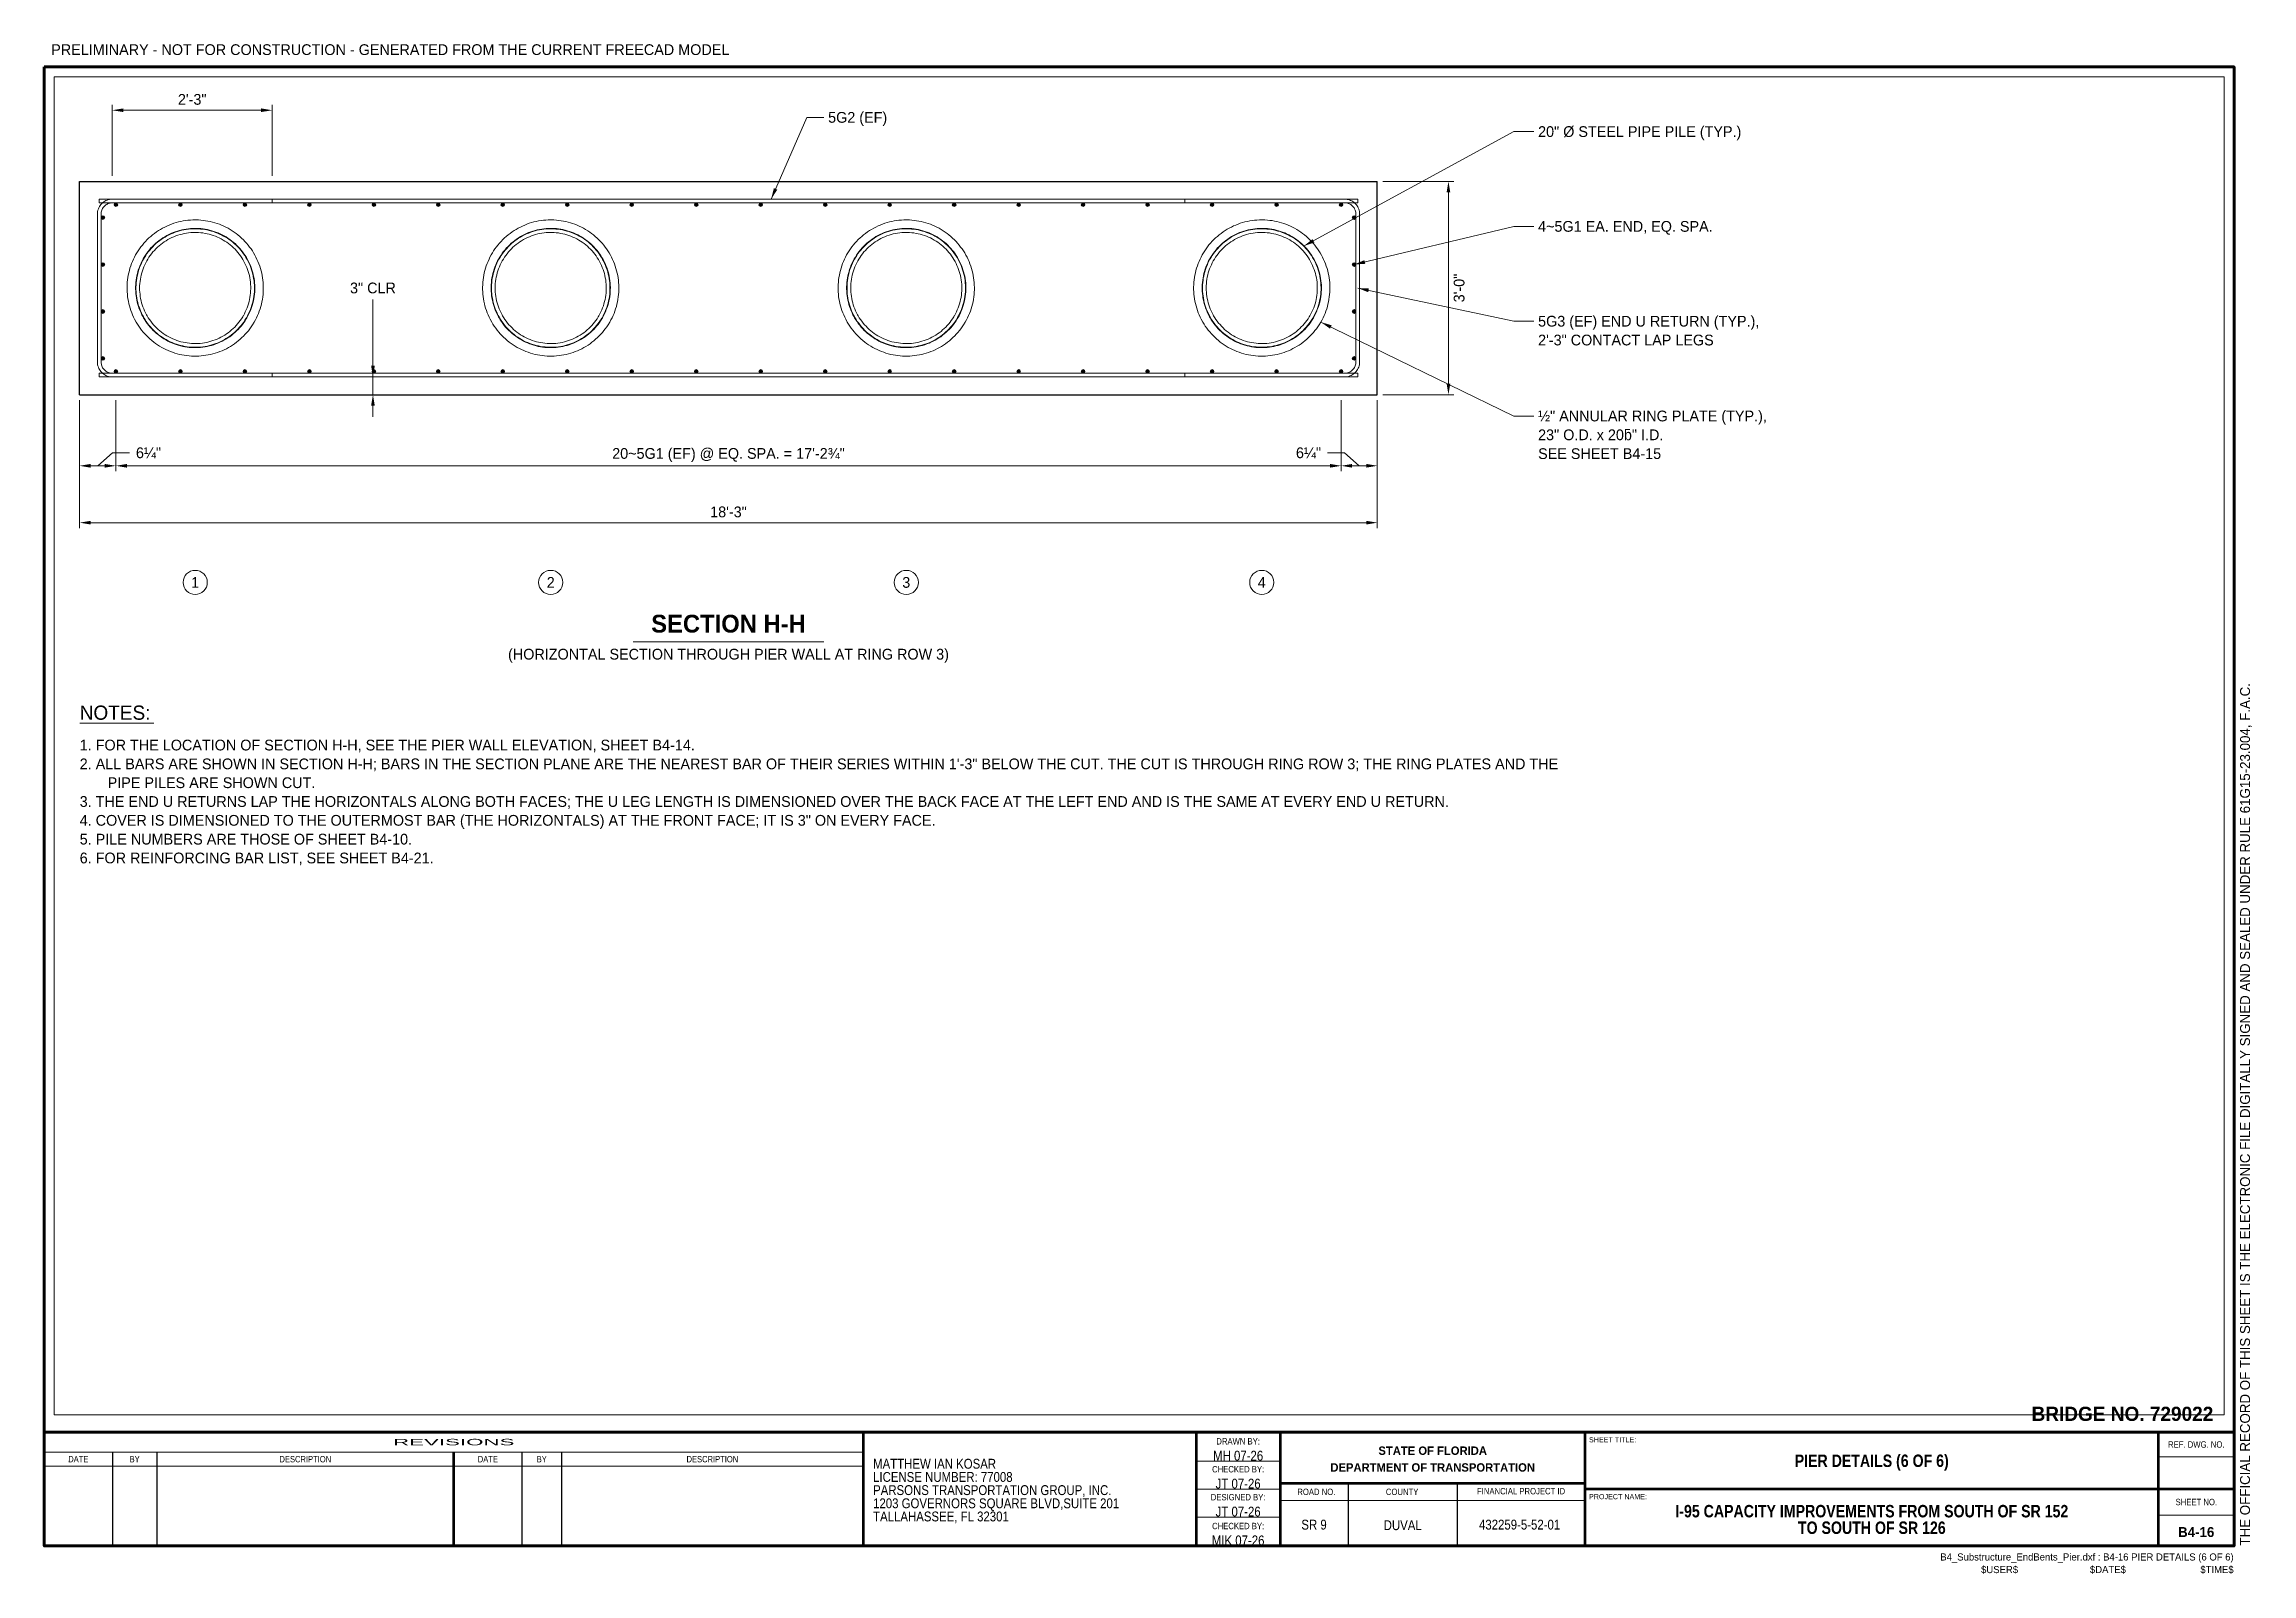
# Paper-space layout 'B4-16 PIER DETAILS (6 OF 6)' of a CAD drawing. Extents: x 0.07 to 1.36, y 0.01 to 0.9.
# The model-space entities are those that its viewports show. They can reach past a viewport. Long polylines and large blocks are cut down to what shows.
import ezdxf
from ezdxf.enums import TextEntityAlignment as Align

# ---------------------------------------------------------------- set-up
doc = ezdxf.new("R2010")
doc.units = 21
doc.header["$MEASUREMENT"] = 0
doc.linetypes.add('DGN2', pattern=[0.12, 0.08, -0.04])
doc.layers.add('ActivePts-ConstElements', color=14, linetype='Continuous', lineweight=0, plot=False)
doc.layers.add('ClipBorder_dp', color=2, linetype='DGN2', lineweight=9, plot=False)
for name, color, linetype, lineweight in [('Border', 7, 'Continuous', 15), ('Dimension', 7, 'Continuous', 9), ('Leader', 7, 'Continuous', 9), ('PileSteel', 30, 'Continuous', 15), ('Rebar', 2, 'Continuous', 15), ('SubStrConc', 3, 'Continuous', 30), ('Symbols', 7, 'Continuous', 15), ('TextMisc', 7, 'Continuous', 13), ('TextStructShtNo', 7, 'Continuous', 9), ('TextStructures', 7, 'Continuous', 9), ('TextStructuresLabel', 7, 'Continuous', 0)]:
    doc.layers.add(name, color=color, linetype=linetype, lineweight=lineweight)
doc.styles.add('FDOT (Medium)', font='FDOT.ttf')
doc.styles.add('FDOT (Small)', font='FDOT.ttf')
doc.styles.add('FDOT Bold (Large)', font='FDOTBold.ttf')
doc.styles.add('FDOT Bold (Medium)', font='FDOTBold.ttf')
doc.styles.add('FDOT Structures', font='FDOT.ttf')
doc.styles.add('FDOT Structures Annotation', font='FDOT.ttf')
doc.styles.add('Style-Arial', font='arial.ttf')
doc.styles.add('Style-FDOT Bold', font='FDOTBold.ttf')
doc.styles.add('Style-FDOT Imprint Bold', font='FDOTImprintBold.ttf')
doc.styles.add('Style-FDOT Mono', font='FDOTMono.ttf')

psp = doc.layouts.new('B4-16 PIER DETAILS (6 OF 6)')

# ---------------------------------------------------------------- texts
at = {"layer": 'Border', "style": 'FDOT Structures'}
psp.add_text('PRELIMINARY - NOT FOR CONSTRUCTION - GENERATED FROM THE CURRENT FREECAD MODEL', height=0.0063, dxfattribs=at).set_placement((0.0708, 0.8967), align=Align.BOTTOM_LEFT)
at = {"layer": 'TextStructures', "style": 'FDOT (Medium)'}
psp.add_text('NOTES:', height=0.00833, dxfattribs=at).set_placement((0.0875, 0.5174), align=Align.TOP_LEFT)
at = {"layer": 'TextStructures', "insert": (0.0875, 0.4974), "char_height": 0.0063, "width": 0.875, "attachment_point": 1, "line_spacing_factor": 1.05, "style": 'FDOT Structures'}
psp.add_mtext('\\pxi-2.6,l2.6;1. FOR THE LOCATION OF SECTION H-H, SEE THE PIER WALL ELEVATION, SHEET B4-14.\\P2. ALL BARS ARE SHOWN IN SECTION H-H; BARS IN THE SECTION PLANE ARE THE NEAREST BAR OF THEIR SERIES WITHIN 1\'-3" BELOW THE CUT. THE CUT IS THROUGH RING ROW 3; THE RING PLATES AND THE PIPE PILES ARE SHOWN CUT.\\P3. THE END U RETURNS LAP THE HORIZONTALS ALONG BOTH FACES; THE U LEG LENGTH IS DIMENSIONED OVER THE BACK FACE AT THE LEFT END AND IS THE SAME AT EVERY END U RETURN.\\P4. COVER IS DIMENSIONED TO THE OUTERMOST BAR (THE HORIZONTALS) AT THE FRONT FACE; IT IS 3" ON EVERY FACE.\\P5. PILE NUMBERS ARE THOSE OF SHEET B4-10.\\P6. FOR REINFORCING BAR LIST, SEE SHEET B4-21.', dxfattribs=at)

msp = doc.modelspace()

# ---------------------------------------------------------------- texts
at = {"layer": 'Border', "style": 'FDOT Structures'}
msp.add_text('1/2" = 1\'-0"', height=0.1512, dxfattribs=at).set_placement((600, -18.74), align=Align.TOP_LEFT)
at = {"layer": 'Dimension', "char_height": 0.1512, "attachment_point": 5, "line_spacing_factor": 1.05, "style": 'FDOT Structures Annotation', "bg_fill": 3, "box_fill_scale": 1.1, "bg_fill_color": 0}
for s, insert in [('3" CLR', (604.325, -2.812)), ('6¼"', (601.168, -5.131)), ('6¼"', (617.482, -5.131))]:
    msp.add_mtext(s, dxfattribs=dict(at, insert=insert))
at = {"layer": 'TextStructures', "style": 'FDOT Structures'}
for s, p in [('5G2 (EF)', (610.726, -0.412)), ('20" Ø STEEL PIPE PILE (TYP.)', (620.711, -0.612)), ('4~5G1 EA. END, EQ. SPA.', (620.711, -1.945))]:
    msp.add_text(s, height=0.1512, dxfattribs=at).set_placement(p, align=Align.MIDDLE_LEFT)
for s, p in [('1', (601.825, -6.952)), ('2', (606.825, -6.952)), ('3', (611.825, -6.952)), ('4', (616.825, -6.952))]:
    msp.add_text(s, height=0.151, dxfattribs=at).set_placement(p, align=Align.MIDDLE_CENTER)
at = {"layer": 'TextStructures'}
for s, height, style, p in [('SECTION H-H', 0.25001, 'FDOT Bold (Large)', (609.325, -7.732)), ('(HORIZONTAL SECTION THROUGH PIER WALL AT RING ROW 3)', 0.1512, 'FDOT Structures', (609.325, -8.082))]:
    msp.add_text(s, height=height, dxfattribs=dict(at, style=style)).set_placement(p, align=Align.BOTTOM_CENTER)
at = {"layer": 'TextStructures', "char_height": 0.1512, "attachment_point": 1, "line_spacing_factor": 1.05, "style": 'FDOT Structures'}
for s, insert in [('5G3 (EF) END U RETURN (TYP.),\\P2\'-3" CONTACT LAP LEGS', (620.711, -3.203)), ('½" ANNULAR RING PLATE (TYP.),\\P23" O.D. x 20ƃ" I.D.\\PSEE SHEET B4-15', (620.711, -4.536))]:
    msp.add_mtext(s, dxfattribs=dict(at, insert=insert))

# ---------------------------------------------------------------- blocks, each defined once
blk = doc.blocks.new('11x17 Structures Sheet Border')
at = {"layer": 'Border', "lineweight": 80}
blk.add_line((1.329161, 0.070862), (0.045879, 0.070862), dxfattribs=at)
at = {"layer": 'Border', "linetype": 'Continuous', "lineweight": 53}
for p, q in [((0.52586, 0.070862), (0.52586, 0.004198)), ((0.720852, 0.070862), (0.720852, 0.004198)), ((0.770195, 0.070862), (0.770195, 0.004198)), ((0.948855, 0.004198), (0.948855, 0.070862)), ((1.284845, 0.004198), (1.284845, 0.070862)), ((0.28587, 0.0043), (0.28587, 0.059196)), ((0.770195, 0.040863), (0.948855, 0.040863)), ((1.329161, 0.03753), (0.948855, 0.03753))]:
    blk.add_line(p, q, dxfattribs=at)
at = {"layer": 'Border', "linetype": 'Continuous', "lineweight": 13}
for p, q in [((0.52586, 0.059196), (0.045879, 0.059196)), ((0.720852, 0.053848), (0.770195, 0.053848)), ((1.329161, 0.056343), (1.284845, 0.056343)), ((0.52586, 0.050863), (0.045879, 0.050863)), ((0.720852, 0.037466), (0.770195, 0.037466)), ((0.770195, 0.030863), (0.948855, 0.030863)), ((0.720852, 0.021083), (0.770195, 0.021083)), ((1.329161, 0.022295), (1.284845, 0.022295))]:
    blk.add_line(p, q, dxfattribs=at)
at = {"layer": 'Border', "linetype": 'Continuous', "lineweight": 30}
for p, q in [((0.085878, 0.059196), (0.085878, 0.0043)), ((0.111928, 0.059196), (0.111928, 0.003858)), ((0.325868, 0.059196), (0.325868, 0.0043)), ((0.349011, 0.059196), (0.349011, 0.003858)), ((0.810066, 0.040863), (0.810066, 0.004198)), ((0.873836, 0.040863), (0.873836, 0.004198))]:
    blk.add_line(p, q, dxfattribs=at)
at = {"layer": 'Border', "lineweight": 80, "flags": 128}
blk.add_lwpolyline([(0.045879, 0.87083), (1.329161, 0.87083), (1.329161, 0.004198), (0.045879, 0.004198)], close=True, dxfattribs=at)
at = {"layer": 'ActivePts-ConstElements', "linetype": 'Continuous', "lineweight": 0, "flags": 1}
for tag in ['SheetTitle_Top', 'SheetTitle_Bottom', 'Company_City', 'Company_Zip', 'Company_Phone', 'County_Middle', 'Company_Name', 'Company_Street', 'Company_State', 'Company_Fax', 'County_Top', 'County_Bottom', 'License_Number', 'Professional_Name', 'Professional_Type', 'Financial_Project_Id', 'Road_Number', 'RoadwayID', 'Bridge_Number', 'Designed_By', 'Designed_By_Date', 'Drawing_Checked_By', 'Drawing_Checked_By_Date', 'Design_Checked_By', 'Design_Checked_By_Date', 'Bridge_Project_Description', 'Bridge_Project_Description_Top', 'Bridge_Project_Description_Bottom', 'FAC_Note', 'Drawn_By', 'Drawn_By_Date']:
    blk.add_attdef(tag, (0, 0), '', height=0.007292, dxfattribs=at)
at = {"layer": 'TextMisc', "linetype": 'Continuous', "insert": (1.332633, 0.004388), "char_height": 0.005833, "attachment_point": 1, "rotation": 90, "line_spacing_factor": 0.9, "style": 'FDOT (Small)'}
blk.add_mtext('THE OFFICIAL RECORD OF THIS SHEET IS THE ELECTRONIC FILE DIGITALLY SIGNED AND SEALED UNDER RULE 61G15-23.004, F.A.C.', dxfattribs=at)
at = {"layer": 'TextStructures', "lineweight": 13, "style": 'Style-Arial'}
for s, height, width, p in [('REVISIONS', 0.003753, 2.491007, (0.28587, 0.065029)), ('REF. DWG. NO.', 0.00375, 0.861083, (1.307003, 0.063602)), ('SHEET NO.', 0.00375, 0.861083, (1.307003, 0.029912))]:
    blk.add_text(s, height=height, dxfattribs=dict(at, width=width)).set_placement(p, align=Align.MIDDLE_CENTER)
at = {"layer": 'TextStructures', "lineweight": 0, "style": 'Style-Arial'}
for s, height, rotation, width, p in [('DATE', 0.003736, 359.869253, 0.849615, (0.065879, 0.055029)), ('DESCRIPTION', 0.003752, 360, 0.845673, (0.198899, 0.055029)), ('DATE', 0.003736, 360, 0.849615, (0.305869, 0.055029)), ('DESCRIPTION', 0.003752, 360, 0.845673, (0.437436, 0.055029))]:
    blk.add_text(s, height=height, rotation=rotation, dxfattribs=dict(at, width=width)).set_placement(p, align=Align.MIDDLE_CENTER)
for s, height, width, p in [('BY', 0.003753, 0.846461, (0.098903, 0.055029)), ('BY', 0.003753, 0.846461, (0.33744, 0.055029)), ('ROAD NO.', 0.003736, 0.862747, (0.791352, 0.035863)), ('COUNTY', 0.003753, 0.860866, (0.841616, 0.035863)), ('FINANCIAL PROJECT ID', 0.003753, 0.8602, (0.91132, 0.036273))]:
    blk.add_text(s, height=height, dxfattribs=dict(at, width=width)).set_placement(p, align=Align.MIDDLE_CENTER)
at = {"layer": 'TextStructures', "lineweight": 13}
for s, insert, char_height, attachment_point, line_spacing_factor, style in [(' BRIDGE NO. 729022', (1.316956, 0.081523), 0.008333, 6, 0.6, 'FDOT Bold (Medium)'), ('\\H1x;\\W0.864865;MH 07-26', (0.745524, 0.05702), 0.005781, 5, 0.6, 'Style-FDOT Mono'), ('STATE OF FLORIDA\\PDEPARTMENT OF TRANSPORTATION\\P', (0.859525, 0.055042), 0.004921, 5, 1.197447, 'Style-FDOT Imprint Bold'), ('\\H1x;\\W0.864865;JT 07-26', (0.745524, 0.040638), 0.005781, 5, 0.6, 'Style-FDOT Mono'), ('\\H1x;\\W0.864865;JT 07-26', (0.745524, 0.024256), 0.005781, 5, 0.6, 'Style-FDOT Mono'), ('\\H1x;\\W0.864865; \\PDUVAL\\P ', (0.841951, 0.016296), 0.005781, 5, 0.801269, 'Style-FDOT Mono'), ('\\H1x;\\W0.864865;432259-5-52-01', (0.910454, 0.016618), 0.005781, 5, 0.6, 'Style-FDOT Mono'), ('\\H1x;\\W0.864865;MIK 07-26', (0.745524, 0.007371), 0.005781, 5, 0.6, 'Style-FDOT Mono')]:
    blk.add_mtext(s, dxfattribs=dict(at, insert=insert, char_height=char_height, attachment_point=attachment_point, line_spacing_factor=line_spacing_factor, style=style))
at = {"layer": 'TextStructures', "lineweight": 0, "style": 'Style-Arial'}
for s, insert, char_height, attachment_point, line_spacing_factor in [('\\H1x;\\W0.863416;DRAWN BY:', (0.745524, 0.065471), 0.003736, 5, 1.302295), ('SHEET TITLE:', (0.951124, 0.066366), 0.002998, 4, 1.475197), ('\\H1x;\\W0.863416;CHECKED BY:', (0.745524, 0.049089), 0.003736, 5, 1.302295), ('\\H1x;\\W0.863416;DESIGNED BY:', (0.745524, 0.032707), 0.003736, 5, 1.302295), ('PROJECT NAME:\\P', (0.951124, 0.033034), 0.002998, 4, 1.475197), ('\\H1x;\\W0.863416;CHECKED BY:', (0.745524, 0.015821), 0.003736, 5, 1.302295)]:
    blk.add_mtext(s, dxfattribs=dict(at, insert=insert, char_height=char_height, attachment_point=attachment_point, line_spacing_factor=line_spacing_factor))
at = {"layer": 'TextStructures', "lineweight": 13, "char_height": 0.005781, "style": 'Style-FDOT Mono'}
for s, insert, width, attachment_point, line_spacing_factor in [('\\H1x;\\W0.864865;MATTHEW IAN KOSAR\\PLICENSE NUMBER: 77008\\PPARSONS TRANSPORTATION GROUP, INC.\\P1203 GOVERNORS SQUARE BLVD,SUITE 201\\PTALLAHASSEE, FL 32301', (0.531613, 0.036341), 0.185826, 4, 0.801269), ('\\H1x;\\W0.864865;SR 9', (0.789996, 0.016618), 0.0574, 5, 0.6)]:
    blk.add_mtext(s, dxfattribs=dict(at, insert=insert, width=width, attachment_point=attachment_point, line_spacing_factor=line_spacing_factor))
at = {"layer": 'TextStructuresLabel', "lineweight": 30, "char_height": 0.007292, "attachment_point": 5, "style": 'Style-FDOT Bold'}
for s, insert, width, line_spacing_factor in [('\\fFDOT Bold|b1|i0|c00|p7;\\H1x;\\W0.849998; ', (1.11685, 0.061314), 0.278381, 0.6), ('\\fFDOT Bold|b1|i0|c00|p7;\\H1x;\\W0.849998; ', (1.11685, 0.044648), 0.278381, 0.6), ('\\fFDOT Bold|b1|i0|c00|p7;\\H1x;\\W0.849998;I-95 CAPACITY IMPROVEMENTS FROM SOUTH OF SR 152 TO SOUTH OF SR 126', (1.11685, 0.019649), 0.23333, 0.798592), ('\\fFDOT Bold|b1|i0|c00|p7;\\H1x;\\W0.849998; ', (1.11685, 0.027982), 0.278381, 0.6), ('\\fFDOT Bold|b1|i0|c00|p7;\\H1x;\\W0.849998; ', (1.11685, 0.011316), 0.278381, 0.6)]:
    blk.add_mtext(s, dxfattribs=dict(at, insert=insert, width=width, line_spacing_factor=line_spacing_factor))
blk = doc.blocks.new('Structures Sheet Number-Title B4-16')
at = {"layer": 'TextMisc', "char_height": 0.004167, "attachment_point": 3, "line_spacing_factor": 1.019993, "style": 'FDOT (Small)'}
for s, insert in [('B4_Substructure_EndBents_Pier.dxf : B4-16 PIER DETAILS (6 OF 6)', (-0.000217, -0.004396)), ('$USER$', (-0.126551, -0.011792)), ('$DATE$', (-0.063384, -0.011792)), ('$TIME$', (-0.000217, -0.011792))]:
    blk.add_mtext(s, dxfattribs=dict(at, insert=insert))
at = {"layer": 'TextStructShtNo', "lineweight": 30, "insert": (-0.022158, 0.008076), "char_height": 0.005833, "attachment_point": 5, "line_spacing_factor": 0.6, "style": 'Style-FDOT Bold'}
blk.add_mtext('B4-16', dxfattribs=at)
at = {"layer": 'TextStructures', "lineweight": 30, "insert": (-0.212311, 0.048783), "char_height": 0.007292, "width": 0.2776, "attachment_point": 5, "line_spacing_factor": 0.6, "style": 'Style-FDOT Bold'}
blk.add_mtext('\\H1x;\\W0.849998;PIER DETAILS (6 OF 6)', dxfattribs=at)

# ---------------------------------------------------------------- hatches: boundary and pattern name
at = {"layer": 'Rebar'}
h = msp.add_hatch(color=256, dxfattribs=at)
h.dxf.hatch_style = 1
edge = h.paths.add_edge_path()
edge.add_arc((600.528, -1.822), 0.026, 0, 360)
h = msp.add_hatch(color=256, dxfattribs=at)
h.dxf.hatch_style = 1
edge = h.paths.add_edge_path()
edge.add_arc((600.71, -1.64), 0.026, 0, 360)
h = msp.add_hatch(color=256, dxfattribs=at)
h.dxf.hatch_style = 1
edge = h.paths.add_edge_path()
edge.add_arc((601.617, -1.64), 0.026, 0, 360)
h = msp.add_hatch(color=256, dxfattribs=at)
h.dxf.hatch_style = 1
edge = h.paths.add_edge_path()
edge.add_arc((602.524, -1.64), 0.026, 0, 360)
h = msp.add_hatch(color=256, dxfattribs=at)
h.dxf.hatch_style = 1
edge = h.paths.add_edge_path()
edge.add_arc((603.431, -1.64), 0.026, 0, 360)
h = msp.add_hatch(color=256, dxfattribs=at)
h.dxf.hatch_style = 1
edge = h.paths.add_edge_path()
edge.add_arc((604.338, -1.64), 0.026, 0, 360)
h = msp.add_hatch(color=256, dxfattribs=at)
h.dxf.hatch_style = 1
edge = h.paths.add_edge_path()
edge.add_arc((605.244, -1.64), 0.026, 0, 360)
h = msp.add_hatch(color=256, dxfattribs=at)
h.dxf.hatch_style = 1
edge = h.paths.add_edge_path()
edge.add_arc((606.151, -1.64), 0.026, 0, 360)
h = msp.add_hatch(color=256, dxfattribs=at)
h.dxf.hatch_style = 1
edge = h.paths.add_edge_path()
edge.add_arc((607.058, -1.64), 0.026, 0, 360)
h = msp.add_hatch(color=256, dxfattribs=at)
h.dxf.hatch_style = 1
edge = h.paths.add_edge_path()
edge.add_arc((607.965, -1.64), 0.026, 0, 360)
h = msp.add_hatch(color=256, dxfattribs=at)
h.dxf.hatch_style = 1
edge = h.paths.add_edge_path()
edge.add_arc((608.872, -1.64), 0.026, 0, 360)
h = msp.add_hatch(color=256, dxfattribs=at)
h.dxf.hatch_style = 1
edge = h.paths.add_edge_path()
edge.add_arc((609.778, -1.64), 0.026, 0, 360)
h = msp.add_hatch(color=256, dxfattribs=at)
h.dxf.hatch_style = 1
edge = h.paths.add_edge_path()
edge.add_arc((610.685, -1.64), 0.026, 0, 360)
h = msp.add_hatch(color=256, dxfattribs=at)
h.dxf.hatch_style = 1
edge = h.paths.add_edge_path()
edge.add_arc((611.592, -1.64), 0.026, 0, 360)
h = msp.add_hatch(color=256, dxfattribs=at)
h.dxf.hatch_style = 1
edge = h.paths.add_edge_path()
edge.add_arc((612.499, -1.64), 0.026, 0, 360)
h = msp.add_hatch(color=256, dxfattribs=at)
h.dxf.hatch_style = 1
edge = h.paths.add_edge_path()
edge.add_arc((613.406, -1.64), 0.026, 0, 360)
h = msp.add_hatch(color=256, dxfattribs=at)
h.dxf.hatch_style = 1
edge = h.paths.add_edge_path()
edge.add_arc((614.312, -1.64), 0.026, 0, 360)
h = msp.add_hatch(color=256, dxfattribs=at)
h.dxf.hatch_style = 1
edge = h.paths.add_edge_path()
edge.add_arc((615.219, -1.64), 0.026, 0, 360)
h = msp.add_hatch(color=256, dxfattribs=at)
h.dxf.hatch_style = 1
edge = h.paths.add_edge_path()
edge.add_arc((616.126, -1.64), 0.026, 0, 360)
h = msp.add_hatch(color=256, dxfattribs=at)
h.dxf.hatch_style = 1
edge = h.paths.add_edge_path()
edge.add_arc((617.033, -1.64), 0.026, 0, 360)
h = msp.add_hatch(color=256, dxfattribs=at)
h.dxf.hatch_style = 1
edge = h.paths.add_edge_path()
edge.add_arc((617.94, -1.64), 0.026, 0, 360)
h = msp.add_hatch(color=256, dxfattribs=at)
h.dxf.hatch_style = 1
edge = h.paths.add_edge_path()
edge.add_arc((618.122, -1.822), 0.026, 0, 360)
h = msp.add_hatch(color=256, dxfattribs=at)
h.dxf.hatch_style = 1
edge = h.paths.add_edge_path()
edge.add_arc((600.528, -2.482), 0.026, 0, 360)
h = msp.add_hatch(color=256, dxfattribs=at)
h.dxf.hatch_style = 1
edge = h.paths.add_edge_path()
edge.add_arc((618.122, -2.482), 0.026, 0, 360)
h = msp.add_hatch(color=256, dxfattribs=at)
h.dxf.hatch_style = 1
edge = h.paths.add_edge_path()
edge.add_arc((600.528, -3.142), 0.026, 0, 360)
h = msp.add_hatch(color=256, dxfattribs=at)
h.dxf.hatch_style = 1
edge = h.paths.add_edge_path()
edge.add_arc((618.122, -3.142), 0.026, 0, 360)
h = msp.add_hatch(color=256, dxfattribs=at)
h.dxf.hatch_style = 1
edge = h.paths.add_edge_path()
edge.add_arc((600.528, -3.802), 0.026, 0, 360)
h = msp.add_hatch(color=256, dxfattribs=at)
h.dxf.hatch_style = 1
edge = h.paths.add_edge_path()
edge.add_arc((600.71, -3.984), 0.026, 0, 360)
h = msp.add_hatch(color=256, dxfattribs=at)
h.dxf.hatch_style = 1
edge = h.paths.add_edge_path()
edge.add_arc((601.617, -3.984), 0.026, 0, 360)
h = msp.add_hatch(color=256, dxfattribs=at)
h.dxf.hatch_style = 1
edge = h.paths.add_edge_path()
edge.add_arc((602.524, -3.984), 0.026, 0, 360)
h = msp.add_hatch(color=256, dxfattribs=at)
h.dxf.hatch_style = 1
edge = h.paths.add_edge_path()
edge.add_arc((603.431, -3.984), 0.026, 0, 360)
h = msp.add_hatch(color=256, dxfattribs=at)
h.dxf.hatch_style = 1
edge = h.paths.add_edge_path()
edge.add_arc((604.338, -3.984), 0.026, 0, 360)
h = msp.add_hatch(color=256, dxfattribs=at)
h.dxf.hatch_style = 1
edge = h.paths.add_edge_path()
edge.add_arc((605.244, -3.984), 0.026, 0, 360)
h = msp.add_hatch(color=256, dxfattribs=at)
h.dxf.hatch_style = 1
edge = h.paths.add_edge_path()
edge.add_arc((606.151, -3.984), 0.026, 0, 360)
h = msp.add_hatch(color=256, dxfattribs=at)
h.dxf.hatch_style = 1
edge = h.paths.add_edge_path()
edge.add_arc((607.058, -3.984), 0.026, 0, 360)
h = msp.add_hatch(color=256, dxfattribs=at)
h.dxf.hatch_style = 1
edge = h.paths.add_edge_path()
edge.add_arc((607.965, -3.984), 0.026, 0, 360)
h = msp.add_hatch(color=256, dxfattribs=at)
h.dxf.hatch_style = 1
edge = h.paths.add_edge_path()
edge.add_arc((608.872, -3.984), 0.026, 0, 360)
h = msp.add_hatch(color=256, dxfattribs=at)
h.dxf.hatch_style = 1
edge = h.paths.add_edge_path()
edge.add_arc((609.778, -3.984), 0.026, 0, 360)
h = msp.add_hatch(color=256, dxfattribs=at)
h.dxf.hatch_style = 1
edge = h.paths.add_edge_path()
edge.add_arc((610.685, -3.984), 0.026, 0, 360)
h = msp.add_hatch(color=256, dxfattribs=at)
h.dxf.hatch_style = 1
edge = h.paths.add_edge_path()
edge.add_arc((611.592, -3.984), 0.026, 0, 360)
h = msp.add_hatch(color=256, dxfattribs=at)
h.dxf.hatch_style = 1
edge = h.paths.add_edge_path()
edge.add_arc((612.499, -3.984), 0.026, 0, 360)
h = msp.add_hatch(color=256, dxfattribs=at)
h.dxf.hatch_style = 1
edge = h.paths.add_edge_path()
edge.add_arc((613.406, -3.984), 0.026, 0, 360)
h = msp.add_hatch(color=256, dxfattribs=at)
h.dxf.hatch_style = 1
edge = h.paths.add_edge_path()
edge.add_arc((614.312, -3.984), 0.026, 0, 360)
h = msp.add_hatch(color=256, dxfattribs=at)
h.dxf.hatch_style = 1
edge = h.paths.add_edge_path()
edge.add_arc((615.219, -3.984), 0.026, 0, 360)
h = msp.add_hatch(color=256, dxfattribs=at)
h.dxf.hatch_style = 1
edge = h.paths.add_edge_path()
edge.add_arc((616.126, -3.984), 0.026, 0, 360)
h = msp.add_hatch(color=256, dxfattribs=at)
h.dxf.hatch_style = 1
edge = h.paths.add_edge_path()
edge.add_arc((617.033, -3.984), 0.026, 0, 360)
h = msp.add_hatch(color=256, dxfattribs=at)
h.dxf.hatch_style = 1
edge = h.paths.add_edge_path()
edge.add_arc((617.94, -3.984), 0.026, 0, 360)
h = msp.add_hatch(color=256, dxfattribs=at)
h.dxf.hatch_style = 1
edge = h.paths.add_edge_path()
edge.add_arc((618.122, -3.801), 0.026, 0, 360)

# ---------------------------------------------------------------- linework, layer by layer
at = {"layer": 'Dimension'}
for p, q in [((600.658, -1.236), (600.658, -0.236)), ((602.908, -1.236), (602.908, -0.236)), ((600.815, -0.312), (602.752, -0.312)), ((618.526, -1.312), (619.526, -1.312)), ((619.45, -4.156), (619.45, -1.468)), ((604.325, -3.905), (604.325, -3.749)), ((604.325, -4.312), (604.325, -4.062)), ((618.526, -4.312), (619.526, -4.312)), ((600.2, -4.388), (600.2, -5.388)), ((600.2, -4.388), (600.2, -6.188)), ((600.71, -4.388), (600.71, -5.388)), ((600.71, -4.388), (600.71, -5.388)), ((604.325, -4.468), (604.325, -4.624)), ((617.94, -4.388), (617.94, -5.388)), ((617.94, -4.388), (617.94, -5.388)), ((618.45, -4.388), (618.45, -5.388)), ((618.45, -4.388), (618.45, -6.188)), ((600.356, -5.312), (600.554, -5.312)), ((618.096, -5.312), (618.294, -5.312)), ((600.356, -6.112), (618.294, -6.112))]:
    msp.add_line(p, q, dxfattribs=at)
for points in [[(600.815, -0.337), (600.658, -0.312), (600.815, -0.286)], [(602.752, -0.286), (602.908, -0.312), (602.752, -0.337)], [(619.424, -1.468), (619.45, -1.312), (619.476, -1.468)], [(604.351, -3.905), (604.325, -4.062), (604.299, -3.905)], [(604.299, -4.468), (604.325, -4.312), (604.351, -4.468)], [(619.476, -4.156), (619.45, -4.312), (619.424, -4.156)], [(600.356, -5.338), (600.2, -5.312), (600.356, -5.286)], [(600.554, -5.286), (600.71, -5.312), (600.554, -5.338)], [(618.096, -5.338), (617.94, -5.312), (618.096, -5.286)], [(618.294, -5.286), (618.45, -5.312), (618.294, -5.338)], [(600.356, -6.138), (600.2, -6.112), (600.356, -6.086)], [(618.294, -6.086), (618.45, -6.112), (618.294, -6.138)]]:
    msp.add_solid(points, dxfattribs=at)
at = {"layer": 'Leader'}
for points in [[(609.925, -1.562), (610.425, -0.412), (610.665, -0.412)], [(617.414, -2.222), (620.37, -0.612), (620.65, -0.612)], [(618.122, -2.482), (620.37, -1.945), (620.65, -1.945)], [(618.174, -2.812), (620.37, -3.279), (620.65, -3.279)], [(617.655, -3.291), (620.37, -4.612), (620.65, -4.612)]]:
    msp.add_lwpolyline(points, dxfattribs=at)
for points in [[(609.925, -1.562), (609.963, -1.408), (610.011, -1.429)], [(617.414, -2.222), (617.539, -2.125), (617.564, -2.171)], [(618.122, -2.482), (618.268, -2.42), (618.28, -2.471)], [(618.174, -2.812), (618.332, -2.819), (618.321, -2.87)], [(617.655, -3.291), (617.807, -3.336), (617.784, -3.383)]]:
    msp.add_solid(points, dxfattribs=at)
at = {"layer": 'PileSteel'}
for points in [[(601.825, -1.854), (601.791, -1.854), (601.757, -1.856), (601.723, -1.859), (601.689, -1.863), (601.655, -1.869), (601.622, -1.875), (601.589, -1.883), (601.556, -1.892), (601.523, -1.902), (601.491, -1.914), (601.46, -1.926), (601.428, -1.94), (601.398, -1.954), (601.367, -1.97), (601.338, -1.987), (601.309, -2.005), (601.281, -2.023), (601.253, -2.043), (601.226, -2.064), (601.2, -2.085), (601.175, -2.108), (601.15, -2.131), (601.127, -2.156), (601.104, -2.181), (601.082, -2.207), (601.061, -2.233), (601.041, -2.261), (601.022, -2.289), (601.004, -2.317), (600.987, -2.347), (600.971, -2.376), (600.957, -2.407), (600.943, -2.438), (600.93, -2.469), (600.919, -2.501), (600.908, -2.533), (600.899, -2.565), (600.891, -2.598), (600.884, -2.631), (600.878, -2.664), (600.874, -2.698), (600.87, -2.731), (600.868, -2.765), (600.867, -2.798), (600.867, -2.832), (600.868, -2.866), (600.871, -2.899), (600.874, -2.933), (600.879, -2.966), (600.885, -2.999), (600.892, -3.032), (600.9, -3.064), (600.91, -3.096), (600.92, -3.128), (600.932, -3.16), (600.945, -3.191), (600.959, -3.221), (600.973, -3.251), (600.995, -3.291), (601.013, -3.32), (601.031, -3.349), (601.051, -3.377), (601.072, -3.404), (601.093, -3.431), (601.116, -3.456), (601.139, -3.481), (601.163, -3.505), (601.188, -3.528), (601.214, -3.55), (601.241, -3.572), (601.268, -3.592), (601.296, -3.611), (601.325, -3.629), (601.354, -3.647), (601.384, -3.663), (601.414, -3.678), (601.445, -3.692), (601.476, -3.705), (601.508, -3.716), (601.54, -3.727), (601.573, -3.737), (601.606, -3.745), (601.639, -3.752), (601.672, -3.758), (601.706, -3.763), (601.739, -3.767), (601.773, -3.769), (601.807, -3.77), (601.841, -3.77), (601.875, -3.769), (601.908, -3.767), (601.942, -3.763), (601.975, -3.758), (602.009, -3.753), (602.042, -3.746), (602.074, -3.737), (602.107, -3.728), (602.139, -3.718), (602.17, -3.706), (602.202, -3.693), (602.232, -3.679), (602.263, -3.665), (602.292, -3.649), (602.321, -3.632), (602.35, -3.614), (602.378, -3.595), (602.405, -3.575), (602.431, -3.554), (602.457, -3.533), (602.482, -3.51), (602.506, -3.487), (602.529, -3.462), (602.551, -3.437), (602.573, -3.412), (602.593, -3.385), (602.613, -3.358), (602.631, -3.33), (602.655, -3.291), (602.672, -3.261), (602.687, -3.231), (602.701, -3.2), (602.715, -3.168), (602.727, -3.137), (602.738, -3.104), (602.748, -3.072), (602.756, -3.039), (602.764, -3.006), (602.77, -2.972), (602.775, -2.938), (602.779, -2.905), (602.782, -2.871), (602.783, -2.837), (602.783, -2.803), (602.782, -2.769), (602.78, -2.735), (602.777, -2.701), (602.772, -2.668), (602.767, -2.634), (602.76, -2.601), (602.752, -2.568), (602.743, -2.535), (602.732, -2.503), (602.721, -2.471), (602.708, -2.44), (602.694, -2.409), (602.68, -2.378), (602.664, -2.349), (602.647, -2.319), (602.629, -2.291), (602.61, -2.263), (602.59, -2.235), (602.57, -2.209), (602.548, -2.183), (602.525, -2.158), (602.502, -2.133), (602.477, -2.11), (602.452, -2.088), (602.426, -2.066), (602.4, -2.045), (602.373, -2.026), (602.345, -2.007), (602.316, -1.989), (602.287, -1.972), (602.257, -1.957), (602.227, -1.942), (602.196, -1.928), (602.165, -1.916), (602.133, -1.905), (602.101, -1.894), (602.069, -1.885), (602.036, -1.877), (602.003, -1.87), (601.97, -1.865), (601.937, -1.86), (601.904, -1.857), (601.87, -1.855), (601.825, -1.854)], [(606.825, -1.854), (606.791, -1.854), (606.757, -1.856), (606.723, -1.859), (606.689, -1.863), (606.655, -1.869), (606.622, -1.875), (606.589, -1.883), (606.556, -1.892), (606.523, -1.902), (606.491, -1.914), (606.46, -1.926), (606.428, -1.94), (606.398, -1.954), (606.367, -1.97), (606.338, -1.987), (606.309, -2.004), (606.281, -2.023), (606.253, -2.043), (606.226, -2.064), (606.2, -2.085), (606.175, -2.108), (606.15, -2.131), (606.127, -2.156), (606.104, -2.181), (606.082, -2.207), (606.061, -2.233), (606.041, -2.261), (606.022, -2.289), (606.004, -2.317), (605.987, -2.346), (605.971, -2.376), (605.957, -2.407), (605.943, -2.438), (605.93, -2.469), (605.919, -2.501), (605.908, -2.533), (605.899, -2.565), (605.891, -2.598), (605.884, -2.631), (605.878, -2.664), (605.874, -2.697), (605.87, -2.731), (605.868, -2.765), (605.867, -2.798), (605.867, -2.832), (605.868, -2.865), (605.871, -2.899), (605.874, -2.932), (605.879, -2.966), (605.885, -2.999), (605.892, -3.032), (605.9, -3.064), (605.91, -3.096), (605.92, -3.128), (605.932, -3.16), (605.945, -3.191), (605.959, -3.221), (605.973, -3.251), (605.995, -3.291), (606.013, -3.32), (606.031, -3.349), (606.051, -3.377), (606.072, -3.404), (606.093, -3.431), (606.116, -3.456), (606.139, -3.481), (606.163, -3.505), (606.188, -3.528), (606.214, -3.55), (606.241, -3.571), (606.268, -3.592), (606.296, -3.611), (606.325, -3.629), (606.354, -3.646), (606.384, -3.663), (606.414, -3.678), (606.445, -3.692), (606.476, -3.705), (606.508, -3.716), (606.54, -3.727), (606.573, -3.737), (606.606, -3.745), (606.639, -3.752), (606.672, -3.758), (606.706, -3.763), (606.739, -3.766), (606.773, -3.769), (606.807, -3.77), (606.841, -3.77), (606.875, -3.769), (606.908, -3.767), (606.942, -3.763), (606.975, -3.758), (607.009, -3.753), (607.042, -3.745), (607.074, -3.737), (607.107, -3.728), (607.139, -3.717), (607.17, -3.706), (607.202, -3.693), (607.232, -3.679), (607.263, -3.665), (607.292, -3.649), (607.321, -3.632), (607.35, -3.614), (607.378, -3.595), (607.405, -3.575), (607.431, -3.554), (607.457, -3.533), (607.482, -3.51), (607.506, -3.486), (607.529, -3.462), (607.551, -3.437), (607.573, -3.411), (607.593, -3.385), (607.613, -3.358), (607.631, -3.33), (607.655, -3.291), (607.672, -3.261), (607.687, -3.231), (607.701, -3.2), (607.715, -3.168), (607.727, -3.136), (607.738, -3.104), (607.748, -3.072), (607.756, -3.039), (607.764, -3.005), (607.77, -2.972), (607.775, -2.938), (607.779, -2.905), (607.782, -2.871), (607.783, -2.837), (607.783, -2.803), (607.782, -2.769), (607.78, -2.735), (607.777, -2.701), (607.772, -2.667), (607.767, -2.634), (607.76, -2.601), (607.752, -2.568), (607.743, -2.535), (607.732, -2.503), (607.721, -2.471), (607.708, -2.44), (607.694, -2.409), (607.68, -2.378), (607.664, -2.348), (607.647, -2.319), (607.629, -2.29), (607.61, -2.262), (607.59, -2.235), (607.57, -2.209), (607.548, -2.183), (607.525, -2.158), (607.502, -2.133), (607.477, -2.11), (607.452, -2.087), (607.426, -2.066), (607.4, -2.045), (607.373, -2.025), (607.345, -2.007), (607.316, -1.989), (607.287, -1.972), (607.257, -1.956), (607.227, -1.942), (607.196, -1.928), (607.165, -1.916), (607.133, -1.904), (607.101, -1.894), (607.069, -1.885), (607.036, -1.877), (607.003, -1.87), (606.97, -1.865), (606.937, -1.86), (606.904, -1.857), (606.87, -1.855), (606.825, -1.854)], [(611.825, -1.853), (611.791, -1.854), (611.757, -1.856), (611.723, -1.859), (611.689, -1.863), (611.655, -1.869), (611.622, -1.875), (611.589, -1.883), (611.556, -1.892), (611.523, -1.902), (611.491, -1.914), (611.46, -1.926), (611.428, -1.939), (611.398, -1.954), (611.367, -1.97), (611.338, -1.987), (611.309, -2.004), (611.281, -2.023), (611.253, -2.043), (611.226, -2.064), (611.2, -2.085), (611.175, -2.108), (611.15, -2.131), (611.127, -2.156), (611.104, -2.181), (611.082, -2.206), (611.061, -2.233), (611.041, -2.26), (611.022, -2.288), (611.004, -2.317), (610.987, -2.346), (610.971, -2.376), (610.957, -2.407), (610.943, -2.437), (610.93, -2.469), (610.919, -2.5), (610.908, -2.533), (610.899, -2.565), (610.891, -2.598), (610.884, -2.631), (610.878, -2.664), (610.874, -2.697), (610.87, -2.731), (610.868, -2.764), (610.867, -2.798), (610.867, -2.832), (610.868, -2.865), (610.871, -2.899), (610.874, -2.932), (610.879, -2.966), (610.885, -2.999), (610.892, -3.031), (610.9, -3.064), (610.91, -3.096), (610.92, -3.128), (610.932, -3.16), (610.945, -3.191), (610.959, -3.221), (610.973, -3.251), (610.995, -3.291), (611.013, -3.32), (611.031, -3.349), (611.051, -3.377), (611.072, -3.404), (611.093, -3.43), (611.116, -3.456), (611.139, -3.481), (611.163, -3.505), (611.188, -3.528), (611.214, -3.55), (611.241, -3.571), (611.268, -3.592), (611.296, -3.611), (611.325, -3.629), (611.354, -3.646), (611.384, -3.662), (611.414, -3.678), (611.445, -3.692), (611.476, -3.705), (611.508, -3.716), (611.54, -3.727), (611.573, -3.736), (611.606, -3.745), (611.639, -3.752), (611.672, -3.758), (611.706, -3.763), (611.739, -3.766), (611.773, -3.769), (611.807, -3.77), (611.841, -3.77), (611.875, -3.769), (611.908, -3.767), (611.942, -3.763), (611.975, -3.758), (612.009, -3.752), (612.042, -3.745), (612.074, -3.737), (612.107, -3.728), (612.139, -3.717), (612.17, -3.706), (612.202, -3.693), (612.232, -3.679), (612.263, -3.664), (612.292, -3.649), (612.321, -3.632), (612.35, -3.614), (612.378, -3.595), (612.405, -3.575), (612.431, -3.554), (612.457, -3.532), (612.482, -3.51), (612.506, -3.486), (612.529, -3.462), (612.551, -3.437), (612.573, -3.411), (612.593, -3.385), (612.613, -3.358), (612.631, -3.33), (612.655, -3.291), (612.672, -3.261), (612.687, -3.231), (612.701, -3.2), (612.715, -3.168), (612.727, -3.136), (612.738, -3.104), (612.748, -3.071), (612.756, -3.039), (612.764, -3.005), (612.77, -2.972), (612.775, -2.938), (612.779, -2.904), (612.782, -2.871), (612.783, -2.837), (612.783, -2.803), (612.782, -2.769), (612.78, -2.735), (612.777, -2.701), (612.772, -2.667), (612.767, -2.634), (612.76, -2.601), (612.752, -2.568), (612.743, -2.535), (612.732, -2.503), (612.721, -2.471), (612.708, -2.44), (612.694, -2.409), (612.68, -2.378), (612.664, -2.348), (612.647, -2.319), (612.629, -2.29), (612.61, -2.262), (612.59, -2.235), (612.57, -2.208), (612.548, -2.183), (612.525, -2.157), (612.502, -2.133), (612.477, -2.11), (612.452, -2.087), (612.426, -2.066), (612.4, -2.045), (612.373, -2.025), (612.345, -2.007), (612.316, -1.989), (612.287, -1.972), (612.257, -1.956), (612.227, -1.942), (612.196, -1.928), (612.165, -1.916), (612.133, -1.904), (612.101, -1.894), (612.069, -1.885), (612.036, -1.877), (612.003, -1.87), (611.97, -1.865), (611.937, -1.86), (611.904, -1.857), (611.87, -1.855), (611.825, -1.853)], [(616.825, -1.853), (616.791, -1.854), (616.757, -1.856), (616.723, -1.859), (616.689, -1.863), (616.655, -1.869), (616.622, -1.875), (616.589, -1.883), (616.556, -1.892), (616.523, -1.902), (616.491, -1.913), (616.46, -1.926), (616.428, -1.939), (616.398, -1.954), (616.367, -1.97), (616.338, -1.986), (616.309, -2.004), (616.281, -2.023), (616.253, -2.043), (616.226, -2.063), (616.2, -2.085), (616.175, -2.108), (616.15, -2.131), (616.127, -2.155), (616.104, -2.181), (616.082, -2.206), (616.061, -2.233), (616.041, -2.26), (616.022, -2.288), (616.004, -2.317), (615.987, -2.346), (615.971, -2.376), (615.957, -2.406), (615.943, -2.437), (615.93, -2.469), (615.919, -2.5), (615.908, -2.532), (615.899, -2.565), (615.891, -2.598), (615.884, -2.631), (615.878, -2.664), (615.874, -2.697), (615.87, -2.731), (615.868, -2.764), (615.867, -2.798), (615.867, -2.832), (615.868, -2.865), (615.871, -2.899), (615.874, -2.932), (615.879, -2.966), (615.885, -2.999), (615.892, -3.031), (615.9, -3.064), (615.91, -3.096), (615.92, -3.128), (615.932, -3.159), (615.945, -3.19), (615.959, -3.221), (615.973, -3.251), (615.995, -3.291), (616.013, -3.32), (616.031, -3.349), (616.051, -3.377), (616.072, -3.404), (616.093, -3.43), (616.116, -3.456), (616.139, -3.481), (616.163, -3.505), (616.188, -3.528), (616.214, -3.55), (616.241, -3.571), (616.268, -3.591), (616.296, -3.611), (616.325, -3.629), (616.354, -3.646), (616.384, -3.662), (616.414, -3.677), (616.445, -3.692), (616.476, -3.704), (616.508, -3.716), (616.54, -3.727), (616.573, -3.736), (616.606, -3.745), (616.639, -3.752), (616.672, -3.758), (616.706, -3.763), (616.739, -3.766), (616.773, -3.769), (616.807, -3.77), (616.841, -3.77), (616.875, -3.769), (616.908, -3.766), (616.942, -3.763), (616.975, -3.758), (617.009, -3.752), (617.042, -3.745), (617.074, -3.737), (617.107, -3.728), (617.139, -3.717), (617.17, -3.706), (617.202, -3.693), (617.232, -3.679), (617.263, -3.664), (617.292, -3.648), (617.321, -3.631), (617.35, -3.614), (617.378, -3.595), (617.405, -3.575), (617.431, -3.554), (617.457, -3.532), (617.482, -3.51), (617.506, -3.486), (617.529, -3.462), (617.551, -3.437), (617.573, -3.411), (617.593, -3.385), (617.613, -3.357), (617.631, -3.33), (617.655, -3.291), (617.672, -3.261), (617.687, -3.231), (617.701, -3.2), (617.715, -3.168), (617.727, -3.136), (617.738, -3.104), (617.748, -3.071), (617.756, -3.038), (617.764, -3.005), (617.77, -2.972), (617.775, -2.938), (617.779, -2.904), (617.782, -2.87), (617.783, -2.836), (617.783, -2.803), (617.782, -2.769), (617.78, -2.735), (617.777, -2.701), (617.772, -2.667), (617.767, -2.634), (617.76, -2.601), (617.752, -2.568), (617.743, -2.535), (617.732, -2.503), (617.721, -2.471), (617.708, -2.44), (617.694, -2.409), (617.68, -2.378), (617.664, -2.348), (617.647, -2.319), (617.629, -2.29), (617.61, -2.262), (617.59, -2.235), (617.57, -2.208), (617.548, -2.182), (617.525, -2.157), (617.502, -2.133), (617.477, -2.11), (617.452, -2.087), (617.426, -2.066), (617.4, -2.045), (617.373, -2.025), (617.345, -2.006), (617.316, -1.989), (617.287, -1.972), (617.257, -1.956), (617.227, -1.942), (617.196, -1.928), (617.165, -1.916), (617.133, -1.904), (617.101, -1.894), (617.069, -1.885), (617.036, -1.877), (617.003, -1.87), (616.97, -1.864), (616.937, -1.86), (616.904, -1.857), (616.87, -1.854), (616.825, -1.853)], [(601.825, -1.973), (601.793, -1.974), (601.761, -1.976), (601.729, -1.979), (601.698, -1.983), (601.666, -1.989), (601.635, -1.995), (601.604, -2.003), (601.574, -2.012), (601.543, -2.022), (601.514, -2.033), (601.484, -2.046), (601.455, -2.059), (601.427, -2.074), (601.399, -2.09), (601.372, -2.106), (601.346, -2.124), (601.32, -2.142), (601.295, -2.162), (601.271, -2.183), (601.248, -2.204), (601.225, -2.226), (601.203, -2.249), (601.183, -2.273), (601.163, -2.298), (601.144, -2.323), (601.126, -2.349), (601.109, -2.376), (601.093, -2.403), (601.078, -2.431), (601.064, -2.46), (601.051, -2.489), (601.04, -2.518), (601.029, -2.548), (601.02, -2.578), (601.012, -2.608), (601.005, -2.639), (600.999, -2.67), (600.994, -2.701), (600.99, -2.732), (600.988, -2.764), (600.987, -2.795), (600.987, -2.827), (600.988, -2.858), (600.99, -2.89), (600.994, -2.921), (600.998, -2.952), (601.004, -2.983), (601.011, -3.013), (601.019, -3.044), (601.028, -3.074), (601.039, -3.103), (601.05, -3.132), (601.063, -3.161), (601.076, -3.189), (601.091, -3.217), (601.099, -3.231), (601.115, -3.259), (601.133, -3.285), (601.151, -3.311), (601.171, -3.337), (601.191, -3.361), (601.213, -3.385), (601.235, -3.408), (601.258, -3.43), (601.282, -3.451), (601.307, -3.471), (601.332, -3.49), (601.358, -3.508), (601.385, -3.526), (601.412, -3.542), (601.44, -3.557), (601.469, -3.571), (601.498, -3.584), (601.527, -3.596), (601.557, -3.607), (601.587, -3.616), (601.618, -3.625), (601.649, -3.632), (601.68, -3.638), (601.711, -3.643), (601.742, -3.646), (601.774, -3.649), (601.806, -3.65), (601.837, -3.65), (601.869, -3.649), (601.9, -3.647), (601.932, -3.644), (601.963, -3.639), (601.994, -3.633), (602.025, -3.626), (602.055, -3.618), (602.085, -3.609), (602.115, -3.599), (602.145, -3.587), (602.173, -3.575), (602.202, -3.561), (602.23, -3.546), (602.257, -3.531), (602.284, -3.514), (602.31, -3.496), (602.335, -3.478), (602.36, -3.458), (602.383, -3.438), (602.406, -3.416), (602.429, -3.394), (602.45, -3.371), (602.47, -3.347), (602.49, -3.323), (602.509, -3.298), (602.526, -3.272), (602.543, -3.245), (602.551, -3.231), (602.567, -3.203), (602.581, -3.175), (602.594, -3.146), (602.606, -3.116), (602.617, -3.086), (602.627, -3.056), (602.636, -3.025), (602.644, -2.994), (602.65, -2.963), (602.655, -2.932), (602.659, -2.9), (602.662, -2.868), (602.663, -2.837), (602.664, -2.805), (602.663, -2.773), (602.661, -2.741), (602.657, -2.71), (602.653, -2.678), (602.647, -2.647), (602.64, -2.616), (602.632, -2.585), (602.623, -2.555), (602.613, -2.525), (602.602, -2.495), (602.589, -2.466), (602.575, -2.438), (602.561, -2.41), (602.545, -2.382), (602.528, -2.355), (602.511, -2.329), (602.492, -2.304), (602.472, -2.279), (602.452, -2.255), (602.43, -2.232), (602.408, -2.209), (602.385, -2.188), (602.361, -2.167), (602.337, -2.148), (602.311, -2.129), (602.285, -2.111), (602.259, -2.094), (602.231, -2.079), (602.204, -2.064), (602.175, -2.05), (602.147, -2.038), (602.117, -2.026), (602.088, -2.016), (602.058, -2.006), (602.027, -1.998), (601.997, -1.991), (601.966, -1.985), (601.935, -1.981), (601.904, -1.977), (601.873, -1.975), (601.841, -1.974), (601.825, -1.973)], [(601.825, -1.979), (601.793, -1.979), (601.761, -1.981), (601.73, -1.984), (601.698, -1.988), (601.667, -1.994), (601.636, -2), (601.605, -2.008), (601.574, -2.017), (601.544, -2.027), (601.515, -2.039), (601.485, -2.051), (601.457, -2.065), (601.428, -2.079), (601.401, -2.095), (601.374, -2.111), (601.348, -2.129), (601.322, -2.148), (601.297, -2.167), (601.273, -2.188), (601.25, -2.209), (601.227, -2.231), (601.206, -2.254), (601.185, -2.278), (601.165, -2.303), (601.146, -2.328), (601.129, -2.354), (601.112, -2.381), (601.096, -2.408), (601.081, -2.436), (601.068, -2.464), (601.055, -2.493), (601.044, -2.523), (601.033, -2.552), (601.024, -2.582), (601.016, -2.613), (601.009, -2.644), (601.003, -2.674), (600.999, -2.706), (600.995, -2.737), (600.993, -2.768), (600.992, -2.799), (600.992, -2.831), (600.993, -2.862), (600.996, -2.893), (600.999, -2.924), (601.004, -2.955), (601.01, -2.986), (601.017, -3.017), (601.025, -3.047), (601.035, -3.077), (601.045, -3.106), (601.057, -3.135), (601.07, -3.164), (601.083, -3.192), (601.098, -3.219), (601.103, -3.229), (601.12, -3.256), (601.137, -3.283), (601.156, -3.309), (601.175, -3.334), (601.196, -3.358), (601.217, -3.382), (601.239, -3.405), (601.262, -3.426), (601.286, -3.447), (601.311, -3.468), (601.336, -3.487), (601.362, -3.505), (601.389, -3.522), (601.416, -3.538), (601.444, -3.553), (601.472, -3.567), (601.501, -3.58), (601.531, -3.592), (601.56, -3.602), (601.59, -3.612), (601.621, -3.62), (601.652, -3.627), (601.683, -3.633), (601.714, -3.638), (601.745, -3.642), (601.777, -3.644), (601.808, -3.645), (601.84, -3.645), (601.871, -3.644), (601.903, -3.642), (601.934, -3.638), (601.965, -3.633), (601.996, -3.628), (602.027, -3.621), (602.057, -3.612), (602.087, -3.603), (602.117, -3.593), (602.146, -3.581), (602.175, -3.568), (602.203, -3.555), (602.231, -3.54), (602.258, -3.524), (602.284, -3.507), (602.31, -3.49), (602.335, -3.471), (602.36, -3.451), (602.383, -3.431), (602.406, -3.409), (602.428, -3.387), (602.449, -3.364), (602.47, -3.34), (602.489, -3.316), (602.507, -3.29), (602.525, -3.265), (602.541, -3.238), (602.547, -3.229), (602.562, -3.201), (602.576, -3.172), (602.59, -3.143), (602.602, -3.114), (602.613, -3.084), (602.623, -3.054), (602.631, -3.023), (602.639, -2.992), (602.645, -2.961), (602.65, -2.93), (602.654, -2.898), (602.657, -2.867), (602.658, -2.835), (602.658, -2.803), (602.657, -2.772), (602.655, -2.74), (602.652, -2.709), (602.647, -2.677), (602.642, -2.646), (602.635, -2.615), (602.627, -2.585), (602.618, -2.555), (602.607, -2.525), (602.596, -2.495), (602.583, -2.466), (602.57, -2.438), (602.555, -2.41), (602.539, -2.383), (602.522, -2.356), (602.505, -2.33), (602.486, -2.305), (602.466, -2.28), (602.446, -2.256), (602.424, -2.233), (602.402, -2.211), (602.379, -2.189), (602.355, -2.169), (602.331, -2.15), (602.305, -2.131), (602.279, -2.113), (602.253, -2.097), (602.225, -2.081), (602.198, -2.067), (602.169, -2.053), (602.14, -2.041), (602.111, -2.029), (602.082, -2.019), (602.052, -2.01), (602.021, -2.002), (601.991, -1.995), (601.96, -1.99), (601.929, -1.985), (601.898, -1.982), (601.867, -1.98), (601.846, -1.979), (601.825, -1.979)], [(601.825, -2.031), (601.794, -2.031), (601.763, -2.033), (601.733, -2.036), (601.702, -2.041), (601.672, -2.046), (601.642, -2.053), (601.612, -2.06), (601.583, -2.069), (601.553, -2.079), (601.525, -2.091), (601.497, -2.103), (601.469, -2.117), (601.442, -2.131), (601.416, -2.147), (601.39, -2.163), (601.365, -2.181), (601.34, -2.199), (601.317, -2.219), (601.294, -2.239), (601.272, -2.26), (601.251, -2.283), (601.23, -2.305), (601.211, -2.329), (601.192, -2.353), (601.175, -2.379), (601.159, -2.404), (601.143, -2.431), (601.129, -2.458), (601.116, -2.485), (601.103, -2.513), (601.092, -2.541), (601.082, -2.57), (601.073, -2.599), (601.066, -2.629), (601.059, -2.658), (601.054, -2.688), (601.049, -2.719), (601.046, -2.749), (601.044, -2.779), (601.044, -2.809), (601.044, -2.84), (601.046, -2.87), (601.049, -2.9), (601.053, -2.93), (601.058, -2.96), (601.064, -2.99), (601.072, -3.019), (601.08, -3.048), (601.09, -3.077), (601.101, -3.105), (601.113, -3.133), (601.126, -3.16), (601.14, -3.187), (601.148, -3.202), (601.148, -3.203), (601.164, -3.229), (601.181, -3.255), (601.199, -3.28), (601.218, -3.304), (601.238, -3.328), (601.259, -3.35), (601.281, -3.372), (601.303, -3.393), (601.326, -3.413), (601.35, -3.433), (601.375, -3.451), (601.401, -3.468), (601.427, -3.484), (601.453, -3.499), (601.481, -3.513), (601.509, -3.526), (601.537, -3.538), (601.565, -3.549), (601.595, -3.559), (601.624, -3.567), (601.654, -3.574), (601.684, -3.58), (601.714, -3.585), (601.744, -3.589), (601.775, -3.592), (601.805, -3.593), (601.836, -3.593), (601.866, -3.592), (601.897, -3.59), (601.927, -3.587), (601.957, -3.582), (601.987, -3.576), (602.017, -3.569), (602.046, -3.561), (602.075, -3.552), (602.104, -3.542), (602.132, -3.53), (602.16, -3.518), (602.187, -3.504), (602.213, -3.49), (602.24, -3.474), (602.265, -3.458), (602.29, -3.44), (602.314, -3.422), (602.337, -3.402), (602.359, -3.382), (602.381, -3.361), (602.402, -3.339), (602.422, -3.316), (602.441, -3.293), (602.459, -3.268), (602.476, -3.243), (602.493, -3.218), (602.501, -3.203), (602.502, -3.203), (602.517, -3.176), (602.53, -3.148), (602.543, -3.12), (602.555, -3.091), (602.565, -3.062), (602.574, -3.033), (602.583, -3.003), (602.589, -2.973), (602.595, -2.943), (602.6, -2.913), (602.603, -2.882), (602.605, -2.852), (602.606, -2.821), (602.606, -2.79), (602.605, -2.76), (602.602, -2.729), (602.598, -2.699), (602.593, -2.668), (602.587, -2.638), (602.579, -2.609), (602.571, -2.579), (602.561, -2.55), (602.55, -2.522), (602.538, -2.494), (602.525, -2.466), (602.511, -2.439), (602.496, -2.412), (602.48, -2.386), (602.463, -2.361), (602.445, -2.336), (602.426, -2.313), (602.406, -2.29), (602.385, -2.267), (602.363, -2.246), (602.341, -2.225), (602.318, -2.206), (602.294, -2.187), (602.269, -2.169), (602.244, -2.152), (602.218, -2.137), (602.191, -2.122), (602.164, -2.108), (602.137, -2.096), (602.109, -2.084), (602.08, -2.074), (602.051, -2.064), (602.022, -2.056), (601.993, -2.049), (601.963, -2.043), (601.933, -2.038), (601.903, -2.035), (601.873, -2.032), (601.843, -2.031), (601.834, -2.031), (601.825, -2.031)], [(606.825, -1.973), (606.793, -1.974), (606.761, -1.976), (606.729, -1.979), (606.698, -1.983), (606.666, -1.989), (606.635, -1.995), (606.604, -2.003), (606.574, -2.012), (606.543, -2.022), (606.514, -2.033), (606.484, -2.046), (606.455, -2.059), (606.427, -2.074), (606.399, -2.089), (606.372, -2.106), (606.346, -2.124), (606.32, -2.142), (606.295, -2.162), (606.271, -2.182), (606.248, -2.204), (606.225, -2.226), (606.203, -2.249), (606.183, -2.273), (606.163, -2.298), (606.144, -2.323), (606.126, -2.349), (606.109, -2.376), (606.093, -2.403), (606.078, -2.431), (606.064, -2.46), (606.051, -2.488), (606.04, -2.518), (606.029, -2.548), (606.02, -2.578), (606.012, -2.608), (606.005, -2.639), (605.999, -2.67), (605.994, -2.701), (605.99, -2.732), (605.988, -2.764), (605.987, -2.795), (605.987, -2.827), (605.988, -2.858), (605.99, -2.889), (605.994, -2.921), (605.998, -2.952), (606.004, -2.983), (606.011, -3.013), (606.019, -3.044), (606.028, -3.074), (606.039, -3.103), (606.05, -3.132), (606.063, -3.161), (606.076, -3.189), (606.091, -3.217), (606.099, -3.231), (606.115, -3.259), (606.133, -3.285), (606.151, -3.311), (606.171, -3.337), (606.191, -3.361), (606.213, -3.385), (606.235, -3.408), (606.258, -3.43), (606.282, -3.451), (606.307, -3.471), (606.332, -3.49), (606.358, -3.508), (606.385, -3.526), (606.412, -3.542), (606.44, -3.557), (606.469, -3.571), (606.498, -3.584), (606.527, -3.596), (606.557, -3.606), (606.587, -3.616), (606.618, -3.624), (606.649, -3.632), (606.68, -3.638), (606.711, -3.643), (606.742, -3.646), (606.774, -3.649), (606.806, -3.65), (606.837, -3.65), (606.869, -3.649), (606.9, -3.647), (606.932, -3.644), (606.963, -3.639), (606.994, -3.633), (607.025, -3.626), (607.055, -3.618), (607.085, -3.609), (607.115, -3.599), (607.145, -3.587), (607.173, -3.575), (607.202, -3.561), (607.23, -3.546), (607.257, -3.531), (607.284, -3.514), (607.31, -3.496), (607.335, -3.478), (607.36, -3.458), (607.383, -3.438), (607.406, -3.416), (607.429, -3.394), (607.45, -3.371), (607.47, -3.347), (607.49, -3.323), (607.509, -3.298), (607.526, -3.272), (607.543, -3.245), (607.551, -3.231), (607.567, -3.203), (607.581, -3.175), (607.594, -3.146), (607.606, -3.116), (607.617, -3.086), (607.627, -3.056), (607.636, -3.025), (607.644, -2.994), (607.65, -2.963), (607.655, -2.931), (607.659, -2.9), (607.662, -2.868), (607.663, -2.836), (607.664, -2.805), (607.663, -2.773), (607.661, -2.741), (607.657, -2.71), (607.653, -2.678), (607.647, -2.647), (607.64, -2.616), (607.632, -2.585), (607.623, -2.555), (607.613, -2.525), (607.602, -2.495), (607.589, -2.466), (607.575, -2.438), (607.561, -2.41), (607.545, -2.382), (607.528, -2.355), (607.511, -2.329), (607.492, -2.304), (607.472, -2.279), (607.452, -2.255), (607.43, -2.232), (607.408, -2.209), (607.385, -2.188), (607.361, -2.167), (607.337, -2.148), (607.311, -2.129), (607.285, -2.111), (607.259, -2.094), (607.231, -2.078), (607.204, -2.064), (607.175, -2.05), (607.147, -2.037), (607.117, -2.026), (607.088, -2.016), (607.058, -2.006), (607.027, -1.998), (606.997, -1.991), (606.966, -1.985), (606.935, -1.981), (606.904, -1.977), (606.873, -1.975), (606.841, -1.974), (606.825, -1.973)], [(606.825, -1.979), (606.793, -1.979), (606.761, -1.981), (606.73, -1.984), (606.698, -1.988), (606.667, -1.994), (606.636, -2), (606.605, -2.008), (606.574, -2.017), (606.544, -2.027), (606.515, -2.039), (606.485, -2.051), (606.457, -2.064), (606.428, -2.079), (606.401, -2.095), (606.374, -2.111), (606.348, -2.129), (606.322, -2.148), (606.297, -2.167), (606.273, -2.188), (606.25, -2.209), (606.227, -2.231), (606.206, -2.254), (606.185, -2.278), (606.165, -2.303), (606.146, -2.328), (606.129, -2.354), (606.112, -2.381), (606.096, -2.408), (606.081, -2.436), (606.068, -2.464), (606.055, -2.493), (606.044, -2.523), (606.033, -2.552), (606.024, -2.582), (606.016, -2.613), (606.009, -2.643), (606.003, -2.674), (605.999, -2.705), (605.995, -2.737), (605.993, -2.768), (605.992, -2.799), (605.992, -2.831), (605.993, -2.862), (605.996, -2.893), (605.999, -2.924), (606.004, -2.955), (606.01, -2.986), (606.017, -3.017), (606.025, -3.047), (606.035, -3.077), (606.045, -3.106), (606.057, -3.135), (606.07, -3.164), (606.083, -3.192), (606.098, -3.219), (606.103, -3.229), (606.12, -3.256), (606.137, -3.283), (606.156, -3.308), (606.175, -3.334), (606.196, -3.358), (606.217, -3.382), (606.239, -3.404), (606.262, -3.426), (606.286, -3.447), (606.311, -3.467), (606.336, -3.487), (606.362, -3.505), (606.389, -3.522), (606.416, -3.538), (606.444, -3.553), (606.472, -3.567), (606.501, -3.58), (606.531, -3.591), (606.56, -3.602), (606.59, -3.612), (606.621, -3.62), (606.652, -3.627), (606.683, -3.633), (606.714, -3.638), (606.745, -3.641), (606.777, -3.644), (606.808, -3.645), (606.84, -3.645), (606.871, -3.644), (606.903, -3.642), (606.934, -3.638), (606.965, -3.633), (606.996, -3.628), (607.027, -3.62), (607.057, -3.612), (607.087, -3.603), (607.117, -3.592), (607.146, -3.581), (607.175, -3.568), (607.203, -3.555), (607.231, -3.54), (607.258, -3.524), (607.284, -3.507), (607.31, -3.489), (607.335, -3.471), (607.36, -3.451), (607.383, -3.431), (607.406, -3.409), (607.428, -3.387), (607.449, -3.364), (607.47, -3.34), (607.489, -3.316), (607.507, -3.29), (607.525, -3.264), (607.541, -3.238), (607.547, -3.229), (607.562, -3.201), (607.576, -3.172), (607.59, -3.143), (607.602, -3.114), (607.613, -3.084), (607.623, -3.054), (607.631, -3.023), (607.639, -2.992), (607.645, -2.961), (607.65, -2.93), (607.654, -2.898), (607.657, -2.867), (607.658, -2.835), (607.658, -2.803), (607.657, -2.772), (607.655, -2.74), (607.652, -2.709), (607.647, -2.677), (607.642, -2.646), (607.635, -2.615), (607.627, -2.585), (607.618, -2.554), (607.607, -2.525), (607.596, -2.495), (607.583, -2.466), (607.57, -2.438), (607.555, -2.41), (607.539, -2.382), (607.522, -2.356), (607.505, -2.33), (607.486, -2.304), (607.466, -2.28), (607.446, -2.256), (607.424, -2.233), (607.402, -2.211), (607.379, -2.189), (607.355, -2.169), (607.331, -2.149), (607.305, -2.131), (607.279, -2.113), (607.253, -2.097), (607.225, -2.081), (607.198, -2.066), (607.169, -2.053), (607.14, -2.041), (607.111, -2.029), (607.082, -2.019), (607.052, -2.01), (607.021, -2.002), (606.991, -1.995), (606.96, -1.99), (606.929, -1.985), (606.898, -1.982), (606.867, -1.98), (606.846, -1.979), (606.825, -1.979)], [(606.825, -2.031), (606.794, -2.031), (606.763, -2.033), (606.733, -2.036), (606.702, -2.04), (606.672, -2.046), (606.642, -2.052), (606.612, -2.06), (606.583, -2.069), (606.553, -2.079), (606.525, -2.091), (606.497, -2.103), (606.469, -2.116), (606.442, -2.131), (606.416, -2.147), (606.39, -2.163), (606.365, -2.181), (606.34, -2.199), (606.317, -2.219), (606.294, -2.239), (606.272, -2.26), (606.251, -2.282), (606.23, -2.305), (606.211, -2.329), (606.192, -2.353), (606.175, -2.378), (606.159, -2.404), (606.143, -2.431), (606.129, -2.457), (606.116, -2.485), (606.103, -2.513), (606.092, -2.541), (606.082, -2.57), (606.073, -2.599), (606.066, -2.629), (606.059, -2.658), (606.054, -2.688), (606.049, -2.718), (606.046, -2.749), (606.044, -2.779), (606.044, -2.809), (606.044, -2.84), (606.046, -2.87), (606.049, -2.9), (606.053, -2.93), (606.058, -2.96), (606.064, -2.99), (606.072, -3.019), (606.08, -3.048), (606.09, -3.077), (606.101, -3.105), (606.113, -3.133), (606.126, -3.16), (606.14, -3.187), (606.148, -3.202), (606.148, -3.203), (606.164, -3.229), (606.181, -3.255), (606.199, -3.28), (606.218, -3.304), (606.238, -3.328), (606.259, -3.35), (606.281, -3.372), (606.303, -3.393), (606.326, -3.413), (606.35, -3.433), (606.375, -3.451), (606.401, -3.468), (606.427, -3.484), (606.453, -3.499), (606.481, -3.513), (606.509, -3.526), (606.537, -3.538), (606.565, -3.549), (606.595, -3.558), (606.624, -3.567), (606.654, -3.574), (606.684, -3.58), (606.714, -3.585), (606.744, -3.589), (606.775, -3.592), (606.805, -3.593), (606.836, -3.593), (606.866, -3.592), (606.897, -3.59), (606.927, -3.586), (606.957, -3.582), (606.987, -3.576), (607.017, -3.569), (607.046, -3.561), (607.075, -3.552), (607.104, -3.542), (607.132, -3.53), (607.16, -3.518), (607.187, -3.504), (607.213, -3.49), (607.24, -3.474), (607.265, -3.458), (607.29, -3.44), (607.314, -3.421), (607.337, -3.402), (607.359, -3.382), (607.381, -3.361), (607.402, -3.339), (607.422, -3.316), (607.441, -3.292), (607.459, -3.268), (607.476, -3.243), (607.493, -3.218), (607.501, -3.203), (607.502, -3.203), (607.517, -3.175), (607.53, -3.148), (607.543, -3.12), (607.555, -3.091), (607.565, -3.062), (607.574, -3.033), (607.583, -3.003), (607.589, -2.973), (607.595, -2.943), (607.6, -2.913), (607.603, -2.882), (607.605, -2.851), (607.606, -2.821), (607.606, -2.79), (607.605, -2.759), (607.602, -2.729), (607.598, -2.698), (607.593, -2.668), (607.587, -2.638), (607.579, -2.609), (607.571, -2.579), (607.561, -2.55), (607.55, -2.522), (607.538, -2.493), (607.525, -2.466), (607.511, -2.439), (607.496, -2.412), (607.48, -2.386), (607.463, -2.361), (607.445, -2.336), (607.426, -2.313), (607.406, -2.29), (607.385, -2.267), (607.363, -2.246), (607.341, -2.225), (607.318, -2.206), (607.294, -2.187), (607.269, -2.169), (607.244, -2.152), (607.218, -2.137), (607.191, -2.122), (607.164, -2.108), (607.137, -2.096), (607.109, -2.084), (607.08, -2.073), (607.051, -2.064), (607.022, -2.056), (606.993, -2.049), (606.963, -2.043), (606.933, -2.038), (606.903, -2.035), (606.873, -2.032), (606.843, -2.031), (606.834, -2.031), (606.825, -2.031)], [(611.825, -1.973), (611.793, -1.974), (611.761, -1.976), (611.729, -1.979), (611.698, -1.983), (611.666, -1.988), (611.635, -1.995), (611.604, -2.003), (611.574, -2.012), (611.543, -2.022), (611.514, -2.033), (611.484, -2.046), (611.455, -2.059), (611.427, -2.074), (611.399, -2.089), (611.372, -2.106), (611.346, -2.124), (611.32, -2.142), (611.295, -2.162), (611.271, -2.182), (611.248, -2.204), (611.225, -2.226), (611.203, -2.249), (611.183, -2.273), (611.163, -2.298), (611.144, -2.323), (611.126, -2.349), (611.109, -2.376), (611.093, -2.403), (611.078, -2.431), (611.064, -2.459), (611.051, -2.488), (611.04, -2.518), (611.029, -2.547), (611.02, -2.578), (611.012, -2.608), (611.005, -2.639), (610.999, -2.67), (610.994, -2.701), (610.99, -2.732), (610.988, -2.764), (610.987, -2.795), (610.987, -2.827), (610.988, -2.858), (610.99, -2.889), (610.994, -2.921), (610.998, -2.952), (611.004, -2.983), (611.011, -3.013), (611.019, -3.043), (611.028, -3.073), (611.039, -3.103), (611.05, -3.132), (611.063, -3.161), (611.076, -3.189), (611.091, -3.217), (611.099, -3.231), (611.115, -3.258), (611.133, -3.285), (611.151, -3.311), (611.171, -3.336), (611.191, -3.361), (611.213, -3.385), (611.235, -3.408), (611.258, -3.43), (611.282, -3.451), (611.307, -3.471), (611.332, -3.49), (611.358, -3.508), (611.385, -3.525), (611.412, -3.542), (611.44, -3.557), (611.469, -3.571), (611.498, -3.584), (611.527, -3.596), (611.557, -3.606), (611.587, -3.616), (611.618, -3.624), (611.649, -3.632), (611.68, -3.638), (611.711, -3.643), (611.742, -3.646), (611.774, -3.649), (611.806, -3.65), (611.837, -3.65), (611.869, -3.649), (611.9, -3.647), (611.932, -3.644), (611.963, -3.639), (611.994, -3.633), (612.025, -3.626), (612.055, -3.618), (612.085, -3.609), (612.115, -3.599), (612.145, -3.587), (612.173, -3.575), (612.202, -3.561), (612.23, -3.546), (612.257, -3.531), (612.284, -3.514), (612.31, -3.496), (612.335, -3.477), (612.36, -3.458), (612.383, -3.437), (612.406, -3.416), (612.429, -3.394), (612.45, -3.371), (612.47, -3.347), (612.49, -3.323), (612.509, -3.297), (612.526, -3.272), (612.543, -3.245), (612.551, -3.231), (612.567, -3.203), (612.581, -3.175), (612.594, -3.145), (612.606, -3.116), (612.617, -3.086), (612.627, -3.056), (612.636, -3.025), (612.644, -2.994), (612.65, -2.963), (612.655, -2.931), (612.659, -2.9), (612.662, -2.868), (612.663, -2.836), (612.664, -2.805), (612.663, -2.773), (612.661, -2.741), (612.657, -2.709), (612.653, -2.678), (612.647, -2.647), (612.64, -2.616), (612.632, -2.585), (612.623, -2.555), (612.613, -2.525), (612.602, -2.495), (612.589, -2.466), (612.575, -2.438), (612.561, -2.41), (612.545, -2.382), (612.528, -2.355), (612.511, -2.329), (612.492, -2.304), (612.472, -2.279), (612.452, -2.255), (612.43, -2.232), (612.408, -2.209), (612.385, -2.188), (612.361, -2.167), (612.337, -2.147), (612.311, -2.129), (612.285, -2.111), (612.259, -2.094), (612.231, -2.078), (612.204, -2.064), (612.175, -2.05), (612.147, -2.037), (612.117, -2.026), (612.088, -2.015), (612.058, -2.006), (612.027, -1.998), (611.997, -1.991), (611.966, -1.985), (611.935, -1.981), (611.904, -1.977), (611.873, -1.975), (611.841, -1.973), (611.825, -1.973)], [(611.825, -1.978), (611.793, -1.979), (611.761, -1.981), (611.73, -1.984), (611.698, -1.988), (611.667, -1.994), (611.636, -2), (611.605, -2.008), (611.574, -2.017), (611.544, -2.027), (611.515, -2.038), (611.485, -2.051), (611.457, -2.064), (611.428, -2.079), (611.401, -2.094), (611.374, -2.111), (611.348, -2.129), (611.322, -2.147), (611.297, -2.167), (611.273, -2.187), (611.25, -2.209), (611.227, -2.231), (611.206, -2.254), (611.185, -2.278), (611.165, -2.303), (611.146, -2.328), (611.129, -2.354), (611.112, -2.381), (611.096, -2.408), (611.081, -2.436), (611.068, -2.464), (611.055, -2.493), (611.044, -2.522), (611.033, -2.552), (611.024, -2.582), (611.016, -2.613), (611.009, -2.643), (611.003, -2.674), (610.999, -2.705), (610.995, -2.737), (610.993, -2.768), (610.992, -2.799), (610.992, -2.831), (610.993, -2.862), (610.996, -2.893), (610.999, -2.924), (611.004, -2.955), (611.01, -2.986), (611.017, -3.016), (611.025, -3.047), (611.035, -3.076), (611.045, -3.106), (611.057, -3.135), (611.07, -3.163), (611.083, -3.192), (611.098, -3.219), (611.103, -3.228), (611.12, -3.256), (611.137, -3.282), (611.156, -3.308), (611.175, -3.334), (611.196, -3.358), (611.217, -3.382), (611.239, -3.404), (611.262, -3.426), (611.286, -3.447), (611.311, -3.467), (611.336, -3.486), (611.362, -3.505), (611.389, -3.522), (611.416, -3.538), (611.444, -3.553), (611.472, -3.567), (611.501, -3.58), (611.531, -3.591), (611.56, -3.602), (611.59, -3.611), (611.621, -3.62), (611.652, -3.627), (611.683, -3.633), (611.714, -3.638), (611.745, -3.641), (611.777, -3.644), (611.808, -3.645), (611.84, -3.645), (611.871, -3.644), (611.903, -3.642), (611.934, -3.638), (611.965, -3.633), (611.996, -3.627), (612.027, -3.62), (612.057, -3.612), (612.087, -3.603), (612.117, -3.592), (612.146, -3.581), (612.175, -3.568), (612.203, -3.554), (612.231, -3.54), (612.258, -3.524), (612.284, -3.507), (612.31, -3.489), (612.335, -3.471), (612.36, -3.451), (612.383, -3.43), (612.406, -3.409), (612.428, -3.387), (612.449, -3.364), (612.47, -3.34), (612.489, -3.315), (612.507, -3.29), (612.525, -3.264), (612.541, -3.238), (612.547, -3.228), (612.562, -3.201), (612.576, -3.172), (612.59, -3.143), (612.602, -3.114), (612.613, -3.084), (612.623, -3.054), (612.631, -3.023), (612.639, -2.992), (612.645, -2.961), (612.65, -2.93), (612.654, -2.898), (612.657, -2.867), (612.658, -2.835), (612.658, -2.803), (612.657, -2.772), (612.655, -2.74), (612.652, -2.708), (612.647, -2.677), (612.642, -2.646), (612.635, -2.615), (612.627, -2.585), (612.618, -2.554), (612.607, -2.524), (612.596, -2.495), (612.583, -2.466), (612.57, -2.438), (612.555, -2.41), (612.539, -2.382), (612.522, -2.356), (612.505, -2.33), (612.486, -2.304), (612.466, -2.28), (612.446, -2.256), (612.424, -2.233), (612.402, -2.211), (612.379, -2.189), (612.355, -2.169), (612.331, -2.149), (612.305, -2.131), (612.279, -2.113), (612.253, -2.097), (612.225, -2.081), (612.198, -2.066), (612.169, -2.053), (612.14, -2.041), (612.111, -2.029), (612.082, -2.019), (612.052, -2.01), (612.021, -2.002), (611.991, -1.995), (611.96, -1.99), (611.929, -1.985), (611.898, -1.982), (611.867, -1.98), (611.846, -1.979), (611.825, -1.978)], [(611.825, -2.031), (611.794, -2.031), (611.763, -2.033), (611.733, -2.036), (611.702, -2.04), (611.672, -2.046), (611.642, -2.052), (611.612, -2.06), (611.583, -2.069), (611.553, -2.079), (611.525, -2.091), (611.497, -2.103), (611.469, -2.116), (611.442, -2.131), (611.416, -2.146), (611.39, -2.163), (611.365, -2.181), (611.34, -2.199), (611.317, -2.219), (611.294, -2.239), (611.272, -2.26), (611.251, -2.282), (611.23, -2.305), (611.211, -2.329), (611.192, -2.353), (611.175, -2.378), (611.159, -2.404), (611.143, -2.43), (611.129, -2.457), (611.116, -2.485), (611.103, -2.513), (611.092, -2.541), (611.082, -2.57), (611.073, -2.599), (611.066, -2.629), (611.059, -2.658), (611.054, -2.688), (611.049, -2.718), (611.046, -2.749), (611.044, -2.779), (611.044, -2.809), (611.044, -2.84), (611.046, -2.87), (611.049, -2.9), (611.053, -2.93), (611.058, -2.96), (611.064, -2.99), (611.072, -3.019), (611.08, -3.048), (611.09, -3.077), (611.101, -3.105), (611.113, -3.133), (611.126, -3.16), (611.14, -3.187), (611.148, -3.202), (611.148, -3.202), (611.164, -3.229), (611.181, -3.255), (611.199, -3.28), (611.218, -3.304), (611.238, -3.328), (611.259, -3.35), (611.281, -3.372), (611.303, -3.393), (611.326, -3.413), (611.35, -3.432), (611.375, -3.451), (611.401, -3.468), (611.427, -3.484), (611.453, -3.499), (611.481, -3.513), (611.509, -3.526), (611.537, -3.538), (611.565, -3.549), (611.595, -3.558), (611.624, -3.567), (611.654, -3.574), (611.684, -3.58), (611.714, -3.585), (611.744, -3.589), (611.775, -3.591), (611.805, -3.593), (611.836, -3.593), (611.866, -3.592), (611.897, -3.59), (611.927, -3.586), (611.957, -3.582), (611.987, -3.576), (612.017, -3.569), (612.046, -3.561), (612.075, -3.552), (612.104, -3.542), (612.132, -3.53), (612.16, -3.518), (612.187, -3.504), (612.213, -3.49), (612.24, -3.474), (612.265, -3.457), (612.29, -3.44), (612.314, -3.421), (612.337, -3.402), (612.359, -3.382), (612.381, -3.361), (612.402, -3.339), (612.422, -3.316), (612.441, -3.292), (612.459, -3.268), (612.476, -3.243), (612.493, -3.218), (612.501, -3.203), (612.502, -3.202), (612.517, -3.175), (612.53, -3.148), (612.543, -3.12), (612.555, -3.091), (612.565, -3.062), (612.574, -3.033), (612.583, -3.003), (612.589, -2.973), (612.595, -2.943), (612.6, -2.913), (612.603, -2.882), (612.605, -2.851), (612.606, -2.821), (612.606, -2.79), (612.605, -2.759), (612.602, -2.729), (612.598, -2.698), (612.593, -2.668), (612.587, -2.638), (612.579, -2.608), (612.571, -2.579), (612.561, -2.55), (612.55, -2.521), (612.538, -2.493), (612.525, -2.466), (612.511, -2.439), (612.496, -2.412), (612.48, -2.386), (612.463, -2.361), (612.445, -2.336), (612.426, -2.312), (612.406, -2.289), (612.385, -2.267), (612.363, -2.246), (612.341, -2.225), (612.318, -2.206), (612.294, -2.187), (612.269, -2.169), (612.244, -2.152), (612.218, -2.137), (612.191, -2.122), (612.164, -2.108), (612.137, -2.095), (612.109, -2.084), (612.08, -2.073), (612.051, -2.064), (612.022, -2.056), (611.993, -2.049), (611.963, -2.043), (611.933, -2.038), (611.903, -2.034), (611.873, -2.032), (611.843, -2.031), (611.834, -2.031), (611.825, -2.031)], [(616.825, -1.973), (616.793, -1.974), (616.761, -1.976), (616.729, -1.979), (616.698, -1.983), (616.666, -1.988), (616.635, -1.995), (616.604, -2.003), (616.574, -2.012), (616.543, -2.022), (616.514, -2.033), (616.484, -2.046), (616.455, -2.059), (616.427, -2.074), (616.399, -2.089), (616.372, -2.106), (616.346, -2.123), (616.32, -2.142), (616.295, -2.162), (616.271, -2.182), (616.248, -2.204), (616.225, -2.226), (616.203, -2.249), (616.183, -2.273), (616.163, -2.298), (616.144, -2.323), (616.126, -2.349), (616.109, -2.376), (616.093, -2.403), (616.078, -2.431), (616.064, -2.459), (616.051, -2.488), (616.04, -2.518), (616.029, -2.547), (616.02, -2.578), (616.012, -2.608), (616.005, -2.639), (615.999, -2.67), (615.994, -2.701), (615.99, -2.732), (615.988, -2.764), (615.987, -2.795), (615.987, -2.826), (615.988, -2.858), (615.99, -2.889), (615.994, -2.92), (615.998, -2.952), (616.004, -2.982), (616.011, -3.013), (616.019, -3.043), (616.028, -3.073), (616.039, -3.103), (616.05, -3.132), (616.063, -3.161), (616.076, -3.189), (616.091, -3.217), (616.099, -3.231), (616.115, -3.258), (616.133, -3.285), (616.151, -3.311), (616.171, -3.336), (616.191, -3.361), (616.213, -3.385), (616.235, -3.407), (616.258, -3.429), (616.282, -3.451), (616.307, -3.471), (616.332, -3.49), (616.358, -3.508), (616.385, -3.525), (616.412, -3.542), (616.44, -3.557), (616.469, -3.571), (616.498, -3.584), (616.527, -3.596), (616.557, -3.606), (616.587, -3.616), (616.618, -3.624), (616.649, -3.631), (616.68, -3.638), (616.711, -3.642), (616.742, -3.646), (616.774, -3.649), (616.806, -3.65), (616.837, -3.65), (616.869, -3.649), (616.9, -3.647), (616.932, -3.643), (616.963, -3.639), (616.994, -3.633), (617.025, -3.626), (617.055, -3.618), (617.085, -3.609), (617.115, -3.598), (617.145, -3.587), (617.173, -3.574), (617.202, -3.561), (617.23, -3.546), (617.257, -3.53), (617.284, -3.514), (617.31, -3.496), (617.335, -3.477), (617.36, -3.458), (617.383, -3.437), (617.406, -3.416), (617.429, -3.394), (617.45, -3.371), (617.47, -3.347), (617.49, -3.323), (617.509, -3.297), (617.526, -3.272), (617.543, -3.245), (617.551, -3.231), (617.567, -3.203), (617.581, -3.174), (617.594, -3.145), (617.606, -3.116), (617.617, -3.086), (617.627, -3.056), (617.636, -3.025), (617.644, -2.994), (617.65, -2.963), (617.655, -2.931), (617.659, -2.9), (617.662, -2.868), (617.663, -2.836), (617.664, -2.804), (617.663, -2.773), (617.661, -2.741), (617.657, -2.709), (617.653, -2.678), (617.647, -2.647), (617.64, -2.616), (617.632, -2.585), (617.623, -2.555), (617.613, -2.525), (617.602, -2.495), (617.589, -2.466), (617.575, -2.437), (617.561, -2.409), (617.545, -2.382), (617.528, -2.355), (617.511, -2.329), (617.492, -2.303), (617.472, -2.279), (617.452, -2.255), (617.43, -2.232), (617.408, -2.209), (617.385, -2.188), (617.361, -2.167), (617.337, -2.147), (617.311, -2.129), (617.285, -2.111), (617.259, -2.094), (617.231, -2.078), (617.204, -2.064), (617.175, -2.05), (617.147, -2.037), (617.117, -2.026), (617.088, -2.015), (617.058, -2.006), (617.027, -1.998), (616.997, -1.991), (616.966, -1.985), (616.935, -1.98), (616.904, -1.977), (616.873, -1.975), (616.841, -1.973), (616.825, -1.973)], [(616.825, -1.978), (616.793, -1.979), (616.761, -1.981), (616.73, -1.984), (616.698, -1.988), (616.667, -1.994), (616.636, -2), (616.605, -2.008), (616.574, -2.017), (616.544, -2.027), (616.515, -2.038), (616.485, -2.051), (616.457, -2.064), (616.428, -2.079), (616.401, -2.094), (616.374, -2.111), (616.348, -2.129), (616.322, -2.147), (616.297, -2.167), (616.273, -2.187), (616.25, -2.209), (616.227, -2.231), (616.206, -2.254), (616.185, -2.278), (616.165, -2.303), (616.146, -2.328), (616.129, -2.354), (616.112, -2.381), (616.096, -2.408), (616.081, -2.436), (616.068, -2.464), (616.055, -2.493), (616.044, -2.522), (616.033, -2.552), (616.024, -2.582), (616.016, -2.613), (616.009, -2.643), (616.003, -2.674), (615.999, -2.705), (615.995, -2.736), (615.993, -2.768), (615.992, -2.799), (615.992, -2.83), (615.993, -2.862), (615.996, -2.893), (615.999, -2.924), (616.004, -2.955), (616.01, -2.986), (616.017, -3.016), (616.025, -3.047), (616.035, -3.076), (616.045, -3.106), (616.057, -3.135), (616.07, -3.163), (616.083, -3.191), (616.098, -3.219), (616.103, -3.228), (616.12, -3.256), (616.137, -3.282), (616.156, -3.308), (616.175, -3.333), (616.196, -3.358), (616.217, -3.381), (616.239, -3.404), (616.262, -3.426), (616.286, -3.447), (616.311, -3.467), (616.336, -3.486), (616.362, -3.504), (616.389, -3.522), (616.416, -3.538), (616.444, -3.553), (616.472, -3.567), (616.501, -3.58), (616.531, -3.591), (616.56, -3.602), (616.59, -3.611), (616.621, -3.62), (616.652, -3.627), (616.683, -3.633), (616.714, -3.638), (616.745, -3.641), (616.777, -3.644), (616.808, -3.645), (616.84, -3.645), (616.871, -3.644), (616.903, -3.641), (616.934, -3.638), (616.965, -3.633), (616.996, -3.627), (617.027, -3.62), (617.057, -3.612), (617.087, -3.603), (617.117, -3.592), (617.146, -3.581), (617.175, -3.568), (617.203, -3.554), (617.231, -3.54), (617.258, -3.524), (617.284, -3.507), (617.31, -3.489), (617.335, -3.471), (617.36, -3.451), (617.383, -3.43), (617.406, -3.409), (617.428, -3.387), (617.449, -3.364), (617.47, -3.34), (617.489, -3.315), (617.507, -3.29), (617.525, -3.264), (617.541, -3.238), (617.547, -3.228), (617.562, -3.2), (617.576, -3.172), (617.59, -3.143), (617.602, -3.114), (617.613, -3.084), (617.623, -3.053), (617.631, -3.023), (617.639, -2.992), (617.645, -2.961), (617.65, -2.93), (617.654, -2.898), (617.657, -2.866), (617.658, -2.835), (617.658, -2.803), (617.657, -2.771), (617.655, -2.74), (617.652, -2.708), (617.647, -2.677), (617.642, -2.646), (617.635, -2.615), (617.627, -2.584), (617.618, -2.554), (617.607, -2.524), (617.596, -2.495), (617.583, -2.466), (617.57, -2.438), (617.555, -2.41), (617.539, -2.382), (617.522, -2.356), (617.505, -2.33), (617.486, -2.304), (617.466, -2.28), (617.446, -2.256), (617.424, -2.233), (617.402, -2.211), (617.379, -2.189), (617.355, -2.169), (617.331, -2.149), (617.305, -2.131), (617.279, -2.113), (617.253, -2.096), (617.225, -2.081), (617.198, -2.066), (617.169, -2.053), (617.14, -2.04), (617.111, -2.029), (617.082, -2.019), (617.052, -2.01), (617.021, -2.002), (616.991, -1.995), (616.96, -1.989), (616.929, -1.985), (616.898, -1.982), (616.867, -1.979), (616.846, -1.979), (616.825, -1.978)], [(616.825, -2.03), (616.794, -2.031), (616.763, -2.033), (616.733, -2.036), (616.702, -2.04), (616.672, -2.046), (616.642, -2.052), (616.612, -2.06), (616.583, -2.069), (616.553, -2.079), (616.525, -2.09), (616.497, -2.103), (616.469, -2.116), (616.442, -2.131), (616.416, -2.146), (616.39, -2.163), (616.365, -2.18), (616.34, -2.199), (616.317, -2.219), (616.294, -2.239), (616.272, -2.26), (616.251, -2.282), (616.23, -2.305), (616.211, -2.329), (616.192, -2.353), (616.175, -2.378), (616.159, -2.404), (616.143, -2.43), (616.129, -2.457), (616.116, -2.485), (616.103, -2.513), (616.092, -2.541), (616.082, -2.57), (616.073, -2.599), (616.066, -2.628), (616.059, -2.658), (616.054, -2.688), (616.049, -2.718), (616.046, -2.748), (616.044, -2.779), (616.044, -2.809), (616.044, -2.84), (616.046, -2.87), (616.049, -2.9), (616.053, -2.93), (616.058, -2.96), (616.064, -2.99), (616.072, -3.019), (616.08, -3.048), (616.09, -3.077), (616.101, -3.105), (616.113, -3.133), (616.126, -3.16), (616.14, -3.187), (616.148, -3.202), (616.148, -3.202), (616.164, -3.229), (616.181, -3.255), (616.199, -3.28), (616.218, -3.304), (616.238, -3.327), (616.259, -3.35), (616.281, -3.372), (616.303, -3.393), (616.326, -3.413), (616.35, -3.432), (616.375, -3.45), (616.401, -3.468), (616.427, -3.484), (616.453, -3.499), (616.481, -3.513), (616.509, -3.526), (616.537, -3.538), (616.565, -3.549), (616.595, -3.558), (616.624, -3.567), (616.654, -3.574), (616.684, -3.58), (616.714, -3.585), (616.744, -3.589), (616.775, -3.591), (616.805, -3.593), (616.836, -3.593), (616.866, -3.592), (616.897, -3.59), (616.927, -3.586), (616.957, -3.582), (616.987, -3.576), (617.017, -3.569), (617.046, -3.561), (617.075, -3.552), (617.104, -3.542), (617.132, -3.53), (617.16, -3.518), (617.187, -3.504), (617.213, -3.49), (617.24, -3.474), (617.265, -3.457), (617.29, -3.44), (617.314, -3.421), (617.337, -3.402), (617.359, -3.382), (617.381, -3.36), (617.402, -3.338), (617.422, -3.316), (617.441, -3.292), (617.459, -3.268), (617.476, -3.243), (617.493, -3.218), (617.501, -3.203), (617.502, -3.202), (617.517, -3.175), (617.53, -3.148), (617.543, -3.12), (617.555, -3.091), (617.565, -3.062), (617.574, -3.033), (617.583, -3.003), (617.589, -2.973), (617.595, -2.943), (617.6, -2.912), (617.603, -2.882), (617.605, -2.851), (617.606, -2.821), (617.606, -2.79), (617.605, -2.759), (617.602, -2.729), (617.598, -2.698), (617.593, -2.668), (617.587, -2.638), (617.579, -2.608), (617.571, -2.579), (617.561, -2.55), (617.55, -2.521), (617.538, -2.493), (617.525, -2.466), (617.511, -2.438), (617.496, -2.412), (617.48, -2.386), (617.463, -2.361), (617.445, -2.336), (617.426, -2.312), (617.406, -2.289), (617.385, -2.267), (617.363, -2.246), (617.341, -2.225), (617.318, -2.205), (617.294, -2.187), (617.269, -2.169), (617.244, -2.152), (617.218, -2.136), (617.191, -2.122), (617.164, -2.108), (617.137, -2.095), (617.109, -2.084), (617.08, -2.073), (617.051, -2.064), (617.022, -2.056), (616.993, -2.049), (616.963, -2.043), (616.933, -2.038), (616.903, -2.034), (616.873, -2.032), (616.843, -2.031), (616.834, -2.031), (616.825, -2.03)]]:
    msp.add_lwpolyline(points, dxfattribs=at)
at = {"layer": 'Rebar'}
for p, q in [((600.476, -1.614), (600.476, -1.562)), ((602.908, -1.614), (602.908, -1.562)), ((615.742, -1.562), (615.742, -1.614)), ((618.174, -1.614), (618.174, -1.562)), ((600.476, -4.062), (600.476, -4.01)), ((602.908, -4.01), (602.908, -4.062)), ((615.742, -4.062), (615.742, -4.01)), ((618.174, -4.062), (618.174, -4.01))]:
    msp.add_line(p, q, dxfattribs=at)
for points in [[(602.908, -1.562), (600.658, -1.562), (600.64, -1.563), (600.622, -1.565), (600.604, -1.569), (600.587, -1.575), (600.57, -1.582), (600.554, -1.59), (600.539, -1.6), (600.524, -1.611), (600.511, -1.623), (600.499, -1.636), (600.488, -1.651), (600.478, -1.666), (600.47, -1.682), (600.463, -1.699), (600.457, -1.716), (600.453, -1.734), (600.451, -1.752), (600.45, -1.77), (600.45, -3.854), (600.451, -3.872), (600.453, -3.89), (600.457, -3.908), (600.463, -3.925), (600.47, -3.942), (600.478, -3.958), (600.488, -3.973), (600.499, -3.988), (600.511, -4.001), (600.524, -4.013), (600.539, -4.024), (600.554, -4.034), (600.57, -4.043), (600.587, -4.05), (600.604, -4.055), (600.622, -4.059), (600.64, -4.061), (600.658, -4.062), (602.908, -4.062)], [(618.174, -1.562), (600.476, -1.562)], [(618.174, -1.614), (600.476, -1.614)], [(602.908, -1.614), (600.659, -1.614), (600.645, -1.615), (600.631, -1.617), (600.618, -1.619), (600.605, -1.624), (600.592, -1.629), (600.58, -1.635), (600.569, -1.642), (600.558, -1.651), (600.548, -1.66), (600.539, -1.67), (600.53, -1.681), (600.523, -1.692), (600.517, -1.704), (600.512, -1.717), (600.507, -1.73), (600.504, -1.743), (600.503, -1.757), (600.502, -1.771), (600.502, -3.853), (600.503, -3.867), (600.505, -3.881), (600.507, -3.894), (600.512, -3.907), (600.517, -3.92), (600.523, -3.932), (600.53, -3.943), (600.539, -3.954), (600.548, -3.964), (600.558, -3.973), (600.569, -3.982), (600.58, -3.989), (600.592, -3.995), (600.605, -4.001), (600.618, -4.005), (600.631, -4.008), (600.645, -4.009), (600.659, -4.01), (602.908, -4.01)], [(615.742, -1.562), (617.992, -1.562), (618.009, -1.562), (618.026, -1.565), (618.043, -1.568), (618.059, -1.573), (618.075, -1.579), (618.091, -1.587), (618.106, -1.596), (618.12, -1.606), (618.133, -1.617), (618.145, -1.629), (618.156, -1.642), (618.166, -1.656), (618.175, -1.671), (618.182, -1.686), (618.189, -1.702), (618.194, -1.719), (618.197, -1.736), (618.199, -1.753), (618.2, -1.769), (618.2, -3.854), (618.199, -3.872), (618.197, -3.89), (618.193, -3.907), (618.188, -3.925), (618.181, -3.941), (618.172, -3.958), (618.162, -3.973), (618.151, -3.987), (618.139, -4.001), (618.126, -4.013), (618.111, -4.024), (618.096, -4.034), (618.08, -4.042), (618.063, -4.049), (618.046, -4.055), (618.028, -4.059), (618.01, -4.061), (617.992, -4.062), (615.742, -4.062)], [(615.742, -1.614), (617.991, -1.614), (618.005, -1.614), (618.017, -1.616), (618.03, -1.619), (618.042, -1.622), (618.054, -1.627), (618.066, -1.633), (618.077, -1.639), (618.088, -1.647), (618.097, -1.655), (618.107, -1.664), (618.115, -1.674), (618.122, -1.685), (618.129, -1.696), (618.135, -1.707), (618.139, -1.719), (618.143, -1.732), (618.146, -1.744), (618.147, -1.757), (618.148, -1.771), (618.148, -3.853), (618.147, -3.867), (618.146, -3.88), (618.143, -3.894), (618.139, -3.907), (618.133, -3.919), (618.127, -3.931), (618.12, -3.943), (618.111, -3.954), (618.102, -3.964), (618.092, -3.973), (618.081, -3.981), (618.07, -3.989), (618.058, -3.995), (618.045, -4), (618.032, -4.004), (618.019, -4.007), (618.005, -4.009), (617.991, -4.01), (615.742, -4.01)], [(618.174, -4.01), (600.476, -4.01)], [(618.174, -4.062), (600.476, -4.062)]]:
    msp.add_lwpolyline(points, dxfattribs=at)
for centre in [(600.528, -1.822), (600.71, -1.64), (601.617, -1.64), (602.524, -1.64), (603.431, -1.64), (604.338, -1.64), (605.244, -1.64), (606.151, -1.64), (607.058, -1.64), (607.965, -1.64), (608.872, -1.64), (609.778, -1.64), (610.685, -1.64), (611.592, -1.64), (612.499, -1.64), (613.406, -1.64), (614.312, -1.64), (615.219, -1.64), (616.126, -1.64), (617.033, -1.64), (617.94, -1.64), (618.122, -1.822), (600.528, -2.482), (618.122, -2.482), (600.528, -3.142), (618.122, -3.142), (600.528, -3.802), (600.71, -3.984), (601.617, -3.984), (602.524, -3.984), (603.431, -3.984), (604.338, -3.984), (605.244, -3.984), (606.151, -3.984), (607.058, -3.984), (607.965, -3.984), (608.872, -3.984), (609.778, -3.984), (610.685, -3.984), (611.592, -3.984), (612.499, -3.984), (613.406, -3.984), (614.312, -3.984), (615.219, -3.984), (616.126, -3.984), (617.033, -3.984), (617.94, -3.984), (618.122, -3.801)]:
    msp.add_circle(centre, 0.026, dxfattribs=at)
at = {"layer": 'SubStrConc'}
for points in [[(600.2, -4.312), (600.2, -1.312)], [(600.2, -1.312), (618.45, -1.312)], [(618.45, -4.312), (618.45, -1.312)], [(600.2, -4.312), (618.45, -4.312)]]:
    msp.add_lwpolyline(points, dxfattribs=at)
at = {"layer": 'Symbols'}
for centre in [(601.825, -6.952), (606.825, -6.952), (611.825, -6.952), (616.825, -6.952)]:
    msp.add_circle(centre, 0.17, dxfattribs=at)
at = {"layer": 'TextStructures'}
msp.add_line((607.983, -7.787), (610.667, -7.787), dxfattribs=at)

msp.set_redraw_order([(e.dxf.handle, doc.entitydb.next_handle()) for e in msp.query("TEXT MTEXT ATTDEF DIMENSION ARC_DIMENSION")])  # texts and dimensions are drawn at this point

# ---------------------------------------------------------------- next in the draw order: linework, layer by layer
at = {"layer": 'Dimension'}
msp.add_line((600.867, -5.312), (617.783, -5.312), dxfattribs=at)
for points in [[(604.325, -2.971), (604.325, -4.187)], [(600.903, -5.131), (600.663, -5.131), (600.455, -5.312)], [(617.747, -5.131), (617.987, -5.131), (618.195, -5.312)]]:
    msp.add_lwpolyline(points, dxfattribs=at)
for points in [[(600.867, -5.338), (600.71, -5.312), (600.867, -5.286)], [(617.783, -5.286), (617.94, -5.312), (617.783, -5.338)]]:
    msp.add_solid(points, dxfattribs=at)

# ---------------------------------------------------------------- next in the draw order: texts
at = {"layer": 'Dimension', "char_height": 0.1512, "attachment_point": 5, "style": 'FDOT Structures Annotation', "bg_fill": 3, "box_fill_scale": 1.1, "bg_fill_color": 1}
for s, insert in [('2\'-3"', (601.783, -0.16)), ('18\'-3"', (609.325, -5.961))]:
    msp.add_mtext(s, dxfattribs=dict(at, insert=insert))
at = {"layer": 'Dimension', "insert": (619.601, -2.812), "char_height": 0.1512, "attachment_point": 5, "rotation": 90, "style": 'FDOT Structures Annotation', "bg_fill": 3, "box_fill_scale": 1.1, "bg_fill_color": 1}
msp.add_mtext('3\'-0"', dxfattribs=at)

# ---------------------------------------------------------------- next in the draw order: texts
at = {"layer": 'Dimension', "insert": (609.325, -5.161), "char_height": 0.1512, "attachment_point": 5, "style": 'FDOT Structures Annotation', "bg_fill": 3, "box_fill_scale": 1.1, "bg_fill_color": 1}
msp.add_mtext('20~5G1 (EF) @ EQ. SPA. = 17\'-2¾"', dxfattribs=at)

# ---------------------------------------------------------------- linework, layer by layer
at = {"layer": 'TextStructures'}
psp.add_lwpolyline([(0.0875, 0.507), (0.1309, 0.507)], dxfattribs=at)

# ---------------------------------------------------------------- block references
at = {"layer": 'Border'}
psp.add_blockref('11x17 Structures Sheet Border', (0.0208, 0.0208), dxfattribs=at)
at = {"layer": 'TextStructShtNo'}
psp.add_blockref('Structures Sheet Number-Title B4-16', (1.3499, 0.025), dxfattribs=at)

psp.set_redraw_order([(e.dxf.handle, doc.entitydb.next_handle()) for e in psp.query("TEXT MTEXT ATTDEF DIMENSION ARC_DIMENSION")])  # texts and dimensions are drawn at this point

# ---------------------------------------------------------------- viewports
at = {"layer": 'ClipBorder_dp'}
psp.add_viewport(center=(0.7083, 0.4938), size=(1.2717, 0.784167), view_center_point=(615.1, -9.25), view_height=18.82, dxfattribs=at)

doc.saveas('drawing.dxf')
